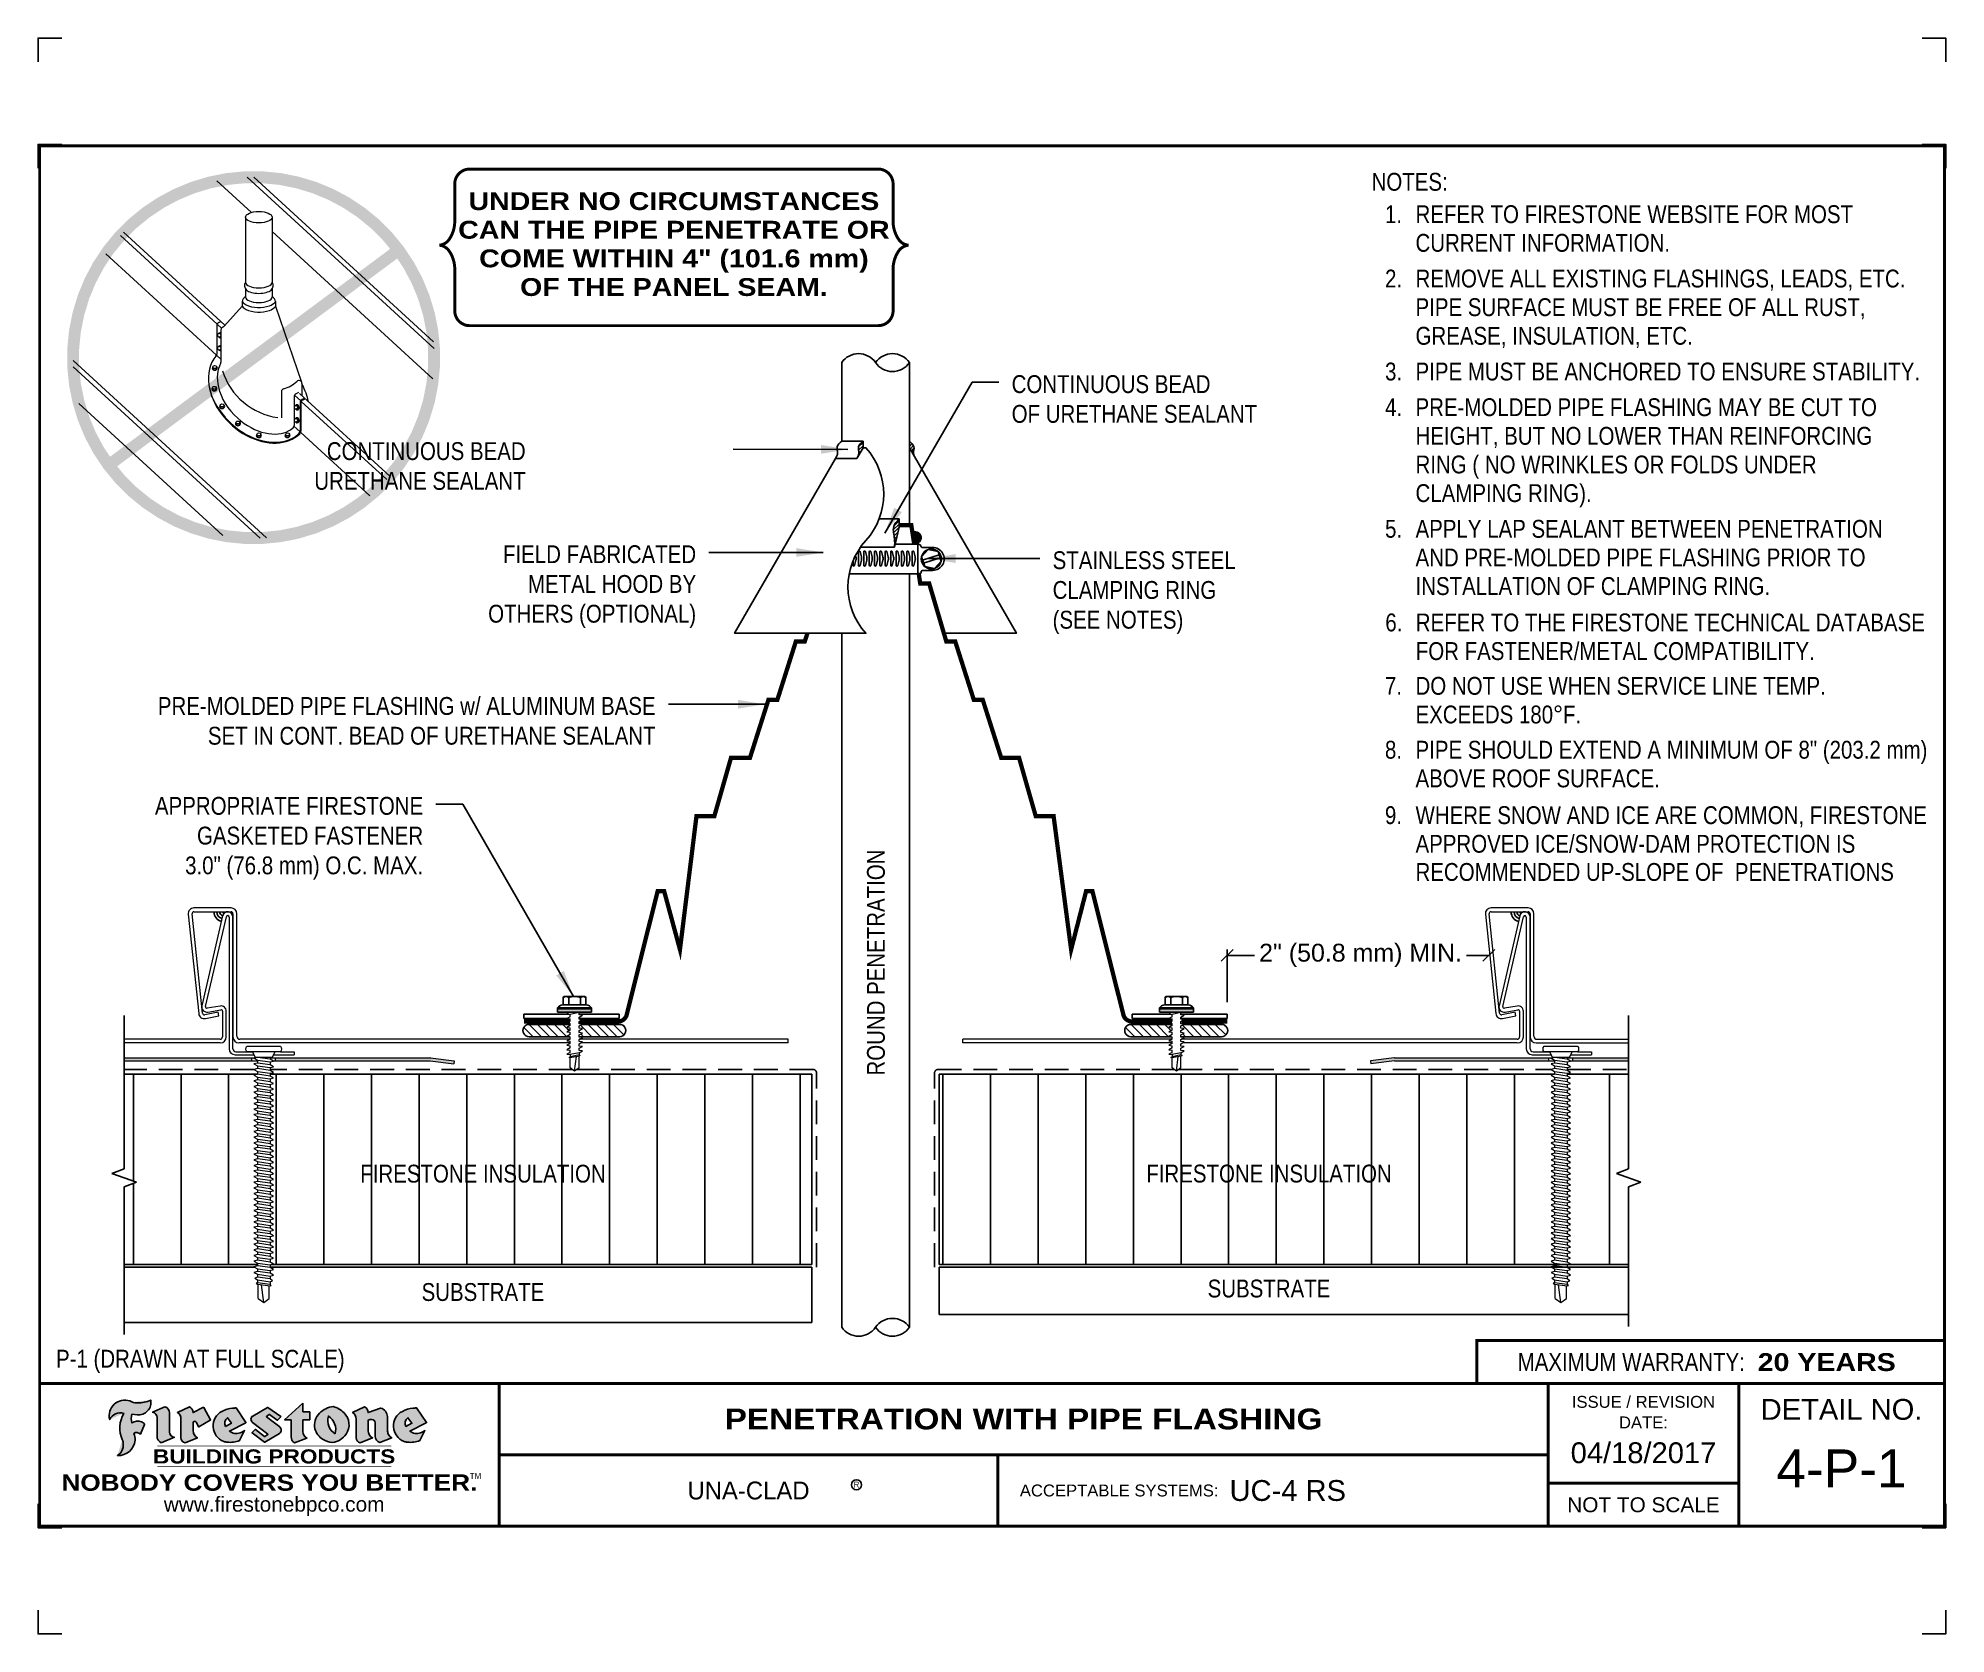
# Model space of a CAD drawing. Header units: inches. Extents: x 0 to 20, y 0 to 190.
# Drawn here: x 0 to 20.03, y 0 to 16.76 of the extents above; entities outside this region: 1.
import ezdxf
from ezdxf.enums import TextEntityAlignment as Align

# ---------------------------------------------------------------- set-up
doc = ezdxf.new("R2010")
doc.units = ezdxf.units.IN
doc.header["$MEASUREMENT"] = 0
doc.linetypes.add('HIDDEN', pattern=[0.375, 0.25, -0.125])
doc.layers.get('0').update_dxf_attribs({"linetype": 'CONTINUOUS'})
doc.layers.get('DEFPOINTS').update_dxf_attribs({"linetype": 'CONTINUOUS'})
doc.layers.add('FSBP-ACCESSORY-FIRESTONE', color=7, linetype='CONTINUOUS', lineweight=9)
for name, color, linetype in [('FSBP-ACCESSORY-OTHER', 7, 'CONTINUOUS'), ('FSBP-ANNO-NOTE', 7, 'CONTINUOUS'), ('FSBP-INSULATION', 7, 'CONTINUOUS'), ('FSBP-MEMBRANE', 7, 'CONTINUOUS'), ('FSBP-OTHER', 7, 'CONTINUOUS'), ('FSBP-SEALANTS', 1, 'CONTINUOUS'), ('FSBP-SUBSTRATE-GENERIC', 9, 'CONTINUOUS'), ('FSBP-TTLB', 7, 'CONTINUOUS'), ('FSBP-TTLB-BORDER', 7, 'CONTINUOUS'), ('FSBP-TTLB-TEXT', 7, 'CONTINUOUS')]:
    doc.layers.add(name, color=color, linetype=linetype)
doc.styles.add('ARCHQUIK', font='archquik.shx')
doc.styles.add('ARIAL', font='arial.ttf')
doc.styles.add('ARIAL_BOLD', font='')
doc.styles.add('ARIAL_NAR', font='ARIALN.TTF')
doc.styles.add('BANKGOTHIC', font='bgothm.ttf')
doc.styles.add('FSBP_ARIAL', font='arial.ttf')
doc.styles.add('FSBP_ARIAL_BOLD', font='')
doc.styles.add('FSBP_ARIAL_NAR', font='ARIALN.TTF')
doc.styles.add('TXT', font='simplex.shx')
doc.styles.get('ARIAL_BOLD').set_extended_font_data('Arial Black')
doc.styles.get('FSBP_ARIAL_BOLD').set_extended_font_data('Arial Black')
doc.dimstyles.new('FS-DIM', dxfattribs={"dimtxt": 0.125, "dimasz": 0.125, "dimexe": 0.0625, "dimexo": 0.125, "dimgap": 0.0625, "dimtad": 0, "dimdec": 4, "dimzin": 1, "dimdsep": 46, "dimlunit": 4, "dimtxsty": 'ARCHQUIK', "dimblk1": 'OBLIQUE', "dimblk2": 'OBLIQUE', "dimsah": 1, "dimcen": 0.09375, "dimclrd": 256, "dimclre": 256, "dimclrt": 256, "dimadec": 0, "dimazin": 0, "dimtfac": 1, "dimtdec": 4, "dimtofl": 0, "dimtmove": 0, "dimatfit": 3, "dimldrblk": 'OBLIQUE', "dimfxl": 1, "dimtolj": 1, "dimtzin": 0, "dimlwd": -1, "dimlwe": -1, "dimarcsym": 0})
doc.dimstyles.new('STANDARD$7', dxfattribs={"dimscale": 1.5, "dimtxt": 0.2, "dimasz": 0.1, "dimexe": 0.1, "dimexo": 0.125, "dimgap": 0.09, "dimtad": 0, "dimdec": 3, "dimzin": 4, "dimdsep": 46, "dimtxsty": 'TXT', "dimcen": 0.09, "dimadec": 0, "dimazin": 0, "dimtfac": 1, "dimtdec": 3, "dimtofl": 0, "dimtmove": 2, "dimatfit": 3, "dimfxl": 1, "dimtolj": 1, "dimtzin": 4, "dimarcsym": 0})
pattern_1 = [(45, (-229.00815, 19.363898), (-0.0176776695, 0.0176776695), [])]
pattern_2 = [(135, (-0.484375, -184.224167), (-0.044194174, -0.044194174), [])]
pattern_3 = [(135, (-6.80471, -184.224167), (-0.044194174, -0.044194174), [])]

msp = doc.modelspace()

# ---------------------------------------------------------------- texts
at = {"layer": 'DEFPOINTS', "style": 'FSBP_ARIAL_NAR'}
msp.add_text('P-1 (DRAWN AT FULL SCALE)', height=0.1875, dxfattribs=at).set_placement((0.18749, 2.89029), align=Align.MIDDLE_LEFT)
at = {"layer": 'FSBP-ANNO-NOTE', "style": 'FSBP_ARIAL_NAR'}
for s, p in [('NOTES:', (14.0012, 15.25277)), ('REFER TO FIRESTONE WEBSITE FOR MOST', (14.46286, 14.9123)), ('CURRENT INFORMATION.', (14.46286, 14.61152)), ('REMOVE ALL EXISTING FLASHINGS, LEADS, ETC.', (14.46286, 14.23652)), ('PIPE SURFACE MUST BE FREE OF ALL RUST,', (14.46286, 13.93574)), ('GREASE, INSULATION, ETC.', (14.46286, 13.63495)), ('PIPE MUST BE ANCHORED TO ENSURE STABILITY.', (14.46286, 13.25995)), ('PRE-MOLDED PIPE FLASHING MAY BE CUT TO', (14.46286, 12.88495)), ('HEIGHT, BUT NO LOWER THAN REINFORCING', (14.46286, 12.58417)), ('RING ( NO WRINKLES OR FOLDS UNDER', (14.46286, 12.28339)), ('CLAMPING RING).', (14.46286, 11.98261)), ('APPLY LAP SEALANT BETWEEN PENETRATION', (14.46286, 11.60761)), ('AND PRE-MOLDED PIPE FLASHING PRIOR TO', (14.46286, 11.30683)), ('INSTALLATION OF CLAMPING RING.', (14.46286, 11.00605)), ('REFER TO THE FIRESTONE TECHNICAL DATABASE', (14.46559, 10.62393)), ('FOR FASTENER/METAL COMPATIBILITY.', (14.46559, 10.32315)), ('DO NOT USE WHEN SERVICE LINE TEMP.', (14.46286, 9.95811)), ('EXCEEDS 180%%DF.', (14.46286, 9.65733)), ('PIPE SHOULD EXTEND A MINIMUM OF 8" (203.2 mm)', (14.46286, 9.28694)), ('ABOVE ROOF SURFACE.', (14.46286, 8.98615)), ('WHERE SNOW AND ICE ARE COMMON, FIRESTONE ', (14.46286, 8.59978)), ('APPROVED ICE/SNOW-DAM PROTECTION IS', (14.46286, 8.299)), ('RECOMMENDED UP-SLOPE OF  PENETRATIONS', (14.46286, 8.00312))]:
    msp.add_text(s, height=0.1875, dxfattribs=at).set_placement(p, align=Align.MIDDLE_LEFT)
at = {"layer": 'FSBP-ANNO-NOTE'}
for s, style, p in [('UNDER NO CIRCUMSTANCES', 'FSBP_ARIAL_BOLD', (6.67574, 15.04969)), ('CAN THE PIPE PENETRATE OR', 'FSBP_ARIAL_BOLD', (6.67574, 14.74891)), ('1.', 'FSBP_ARIAL_NAR', (14.2313, 14.9123)), ('COME WITHIN 4" (101.6 mm)', 'FSBP_ARIAL_BOLD', (6.67574, 14.44813)), ('OF THE PANEL SEAM.', 'FSBP_ARIAL_BOLD', (6.67574, 14.14735)), ('2.', 'FSBP_ARIAL_NAR', (14.23239, 14.23652)), ('3.', 'FSBP_ARIAL_NAR', (14.23239, 13.25995)), ('4.', 'FSBP_ARIAL_NAR', (14.23239, 12.88495)), ('5.', 'FSBP_ARIAL_NAR', (14.23239, 11.60761)), ('6.', 'FSBP_ARIAL_NAR', (14.23512, 10.62393)), ('7.', 'FSBP_ARIAL_NAR', (14.2313, 9.95811)), ('8.', 'FSBP_ARIAL_NAR', (14.2313, 9.28694)), ('9.', 'FSBP_ARIAL_NAR', (14.2313, 8.59978)), ('FIRESTONE INSULATION', 'FSBP_ARIAL_NAR', (4.67045, 4.83412)), ('FIRESTONE INSULATION', 'FSBP_ARIAL_NAR', (12.92427, 4.83504)), ('SUBSTRATE', 'FSBP_ARIAL_NAR', (4.67045, 3.59076)), ('SUBSTRATE', 'FSBP_ARIAL_NAR', (12.92427, 3.62747))]:
    msp.add_text(s, height=0.1875, dxfattribs=dict(at, style=style)).set_placement(p, align=Align.MIDDLE_CENTER)
at = {"layer": 'FSBP-ANNO-NOTE', "style": 'FSBP_ARIAL_NAR'}
msp.add_text('ROUND PENETRATION', height=0.1875, rotation=90, dxfattribs=at).set_placement((8.79651, 7.05199), align=Align.MIDDLE)
at = {"layer": 'FSBP-ANNO-NOTE', "char_height": 0.1875, "style": 'FSBP_ARIAL_NAR'}
for s, insert, attachment_point in [('CONTINUOUS BEAD\\POF URETHANE SEALANT', (10.22196, 13.22126), 1), ('CONTINUOUS BEAD\\PURETHANE SEALANT', (5.11879, 12.51758), 3), ('FIELD FABRICATED\\PMETAL HOOD BY\\POTHERS (OPTIONAL)', (6.90887, 11.43472), 3), ('STAINLESS STEEL\\PCLAMPING RING\\P(SEE NOTES)', (10.65242, 11.37154), 1), ('PRE-MOLDED PIPE FLASHING w/ ALUMINUM BASE \\PSET IN CONT. BEAD OF URETHANE SEALANT', (6.48332, 9.84045), 3), ('APPROPRIATE FIRESTONE\\PGASKETED FASTENER\\P3.0" (76.8 mm) O.C. MAX.', (4.04241, 8.79136), 3)]:
    msp.add_mtext(s, dxfattribs=dict(at, insert=insert, attachment_point=attachment_point))

# ---------------------------------------------------------------- blocks, each defined once
blk = doc.blocks.new('_OBLIQUE')
at = {"color": 0, "linetype": 'ByBlock'}
blk.add_line((-0.5, -0.5), (0.5, 0.5), dxfattribs=at)
blk = doc.blocks.new('*D1')
at = {"layer": 'DEFPOINTS', "color": 0, "transparency": 16777216}
for p in [(15.233, 7.127), (12.486, 6.51), (15.233, 6.51)]:
    blk.add_point(p, dxfattribs=at)
at = {"layer": 'FSBP-ANNO-NOTE', "transparency": 16777216}
for p, q in [((12.486, 6.635), (12.486, 7.19)), ((12.486, 7.127), (12.773, 7.127)), ((15.233, 7.127), (14.998, 7.127))]:
    blk.add_line(p, q, dxfattribs=at)
at = {"layer": 'FSBP-ANNO-NOTE', "transparency": 16777216, "xscale": 0.125, "yscale": 0.125, "zscale": 0.125, "rotation": 180}
blk.add_blockref('_OBLIQUE', (12.486, 7.127), dxfattribs=at)
at = {"layer": 'FSBP-ANNO-NOTE', "transparency": 16777216, "xscale": 0.125, "yscale": 0.125, "zscale": 0.125}
blk.add_blockref('_OBLIQUE', (15.233, 7.127), dxfattribs=at)
at = {"layer": 'FSBP-ANNO-NOTE', "transparency": 16777216, "insert": (13.886, 7.127), "char_height": 0.1875, "attachment_point": 5, "style": 'FSBP_ARIAL'}
blk.add_mtext('\\A1;2" (50.8 mm) MIN.', dxfattribs=at)
blk = doc.blocks.new('A$C486F1324')
at = {"layer": 'FSBP-TTLB-TEXT'}
h = blk.add_hatch(color=1, dxfattribs=at)
edge = h.paths.add_edge_path()
edge.add_arc((1.053, 2.433), 0.132, 264.041, 370.3106)
edge.add_arc((1.043, 2.752), 0.327, 270.0506, 295.2346, ccw=False)
edge.add_arc((1.038, 2.564), 0.139, 249.3281, 272.0749, ccw=False)
edge.add_line((0.989, 2.434), (0.963, 2.446))
edge.add_arc((0.91, 2.291), 0.163, 70.8459, 194.3325)
edge.add_arc((0.86, 2.205), 0.118, 70.9695, 156.9641, ccw=False)
edge.add_arc((1.169, 2.162), 0.311, 150.3231, 203.2084)
edge.add_arc((0.772, 1.99), 0.122, 0.8849, 24.3467, ccw=False)
edge.add_arc((0.765, 1.983), 0.129, -58.3666, 3.6217, ccw=False)
edge.add_arc((0.841, 2.052), 0.178, 267.2205, 354.1382)
edge.add_arc((0.806, 2.03), 0.213, 0.9996, 21.005)
edge.add_arc((1.034, 2.064), 0.0514, 40.8212, 125.5273, ccw=False)
edge.add_line((1.073, 2.098), (1.118, 2.2))
edge.add_arc((1.056, 2.161), 0.0733, 32.3168, 66.3148)
edge.add_arc((1.048, 2.125), 0.11, 69.8179, 125.2547)
edge.add_arc((1.143, 2.262), 0.166, 164.157, 196.5811, ccw=False)
edge.add_line((0.984, 2.307), (1.039, 2.301))
h = blk.add_hatch(color=1, dxfattribs=at)
edge = h.paths.add_edge_path()
edge.add_line((2.779, 2.424), (2.779, 2.334))
edge.add_arc((2.781, 2.334), 0.00231, 180, 270)
edge.add_line((2.781, 2.332), (2.851, 2.332))
edge.add_arc((2.851, 2.329), 0.00231, 0, 90, ccw=False)
edge.add_line((2.853, 2.329), (2.853, 2.252))
edge.add_arc((2.851, 2.252), 0.00231, 270, 360, ccw=False)
edge.add_line((2.851, 2.249), (2.781, 2.249))
edge.add_arc((2.781, 2.247), 0.00231, 90, 180)
edge.add_line((2.779, 2.247), (2.779, 2.127))
edge.add_arc((2.852, 2.124), 0.0734, 177.0803, 245.325)
edge.add_line((2.822, 2.057), (2.69, 2.008))
edge.add_arc((2.724, 2.067), 0.0675, 177.0345, 239.6926, ccw=False)
edge.add_line((2.657, 2.07), (2.657, 2.247))
edge.add_arc((2.654, 2.247), 0.00231, 360, 450)
edge.add_line((2.654, 2.249), (2.588, 2.249))
edge.add_line((2.588, 2.249), (2.779, 2.424))
h = blk.add_hatch(color=1, dxfattribs=at)
edge = h.paths.add_edge_path()
edge.add_line((1.291, 2.008), (1.431, 2.065))
edge.add_arc((1.437, 2.122), 0.0573, 181.9718, 264.3185, ccw=False)
edge.add_line((1.379, 2.12), (1.379, 2.321))
edge.add_arc((1.31, 2.32), 0.0691, 0.0934, 72.4283)
edge.add_line((1.331, 2.386), (1.202, 2.328))
edge.add_arc((1.191, 2.272), 0.0573, -0.0174, 78.3221, ccw=False)
edge.add_line((1.248, 2.272), (1.248, 2.076))
edge.add_arc((1.321, 2.075), 0.0731, 179.4272, 245.3846)
h = blk.add_hatch(color=1, dxfattribs=at)
edge = h.paths.add_edge_path()
edge.add_line((1.808, 2.247), (1.738, 2.379))
edge.add_arc((1.736, 2.378), 0.00231, 27.872, 117.3767)
edge.add_line((1.735, 2.38), (1.626, 2.324))
edge.add_arc((1.563, 2.325), 0.0636, 359.1658, 425.8794)
edge.add_line((1.589, 2.383), (1.463, 2.326))
edge.add_arc((1.423, 2.26), 0.076, -3.4414, 59.0799, ccw=False)
edge.add_line((1.499, 2.256), (1.499, 2.058))
edge.add_arc((1.556, 2.063), 0.057, 184.1557, 255.3066)
edge.add_line((1.542, 2.007), (1.673, 2.06))
edge.add_arc((1.704, 2.129), 0.0752, 207.5161, 245.6492, ccw=False)
edge.add_arc((1.737, 2.139), 0.109, 179.4823, 204.5538, ccw=False)
edge.add_line((1.627, 2.14), (1.627, 2.218))
edge.add_arc((1.644, 2.217), 0.0169, 28.3562, 174.855, ccw=False)
edge.add_arc((1.643, 2.211), 0.0211, 22.2169, 40.1021, ccw=False)
edge.add_line((1.663, 2.219), (1.682, 2.176))
edge.add_arc((1.684, 2.177), 0.00231, 204.5451, 299.6324)
edge.add_line((1.686, 2.175), (1.807, 2.244))
edge.add_line((1.807, 2.244), (1.808, 2.247))
h = blk.add_hatch(color=1, dxfattribs=at)
h.paths.add_polyline_path([(2.079, 2.373, 0.025243), (2.041, 2.37, 0.121361), (1.917, 2.33, 0.615167), (1.948, 2.021, 0.053068), (1.984, 2.013, 0.115093), (2.115, 2.031), (2.167, 2.136, -0.087554), (2.12, 2.112, -0.265592), (2.008, 2.13), (2.181, 2.217, 0.451895), (2.182, 2.22)])
h.paths.add_polyline_path([(2.03, 2.212), (1.967, 2.179, -0.372053), (1.989, 2.27)], flags=16)
h = blk.add_hatch(color=1, dxfattribs=at)
edge = h.paths.add_edge_path()
edge.add_arc((2.276, 2.253), 0.0415, 123.2081, 232.2027, ccw=False)
edge.add_line((2.253, 2.288), (2.409, 2.377))
edge.add_arc((2.41, 2.375), 0.00231, 55.6464, 119.6543, ccw=False)
edge.add_line((2.412, 2.377), (2.547, 2.284))
edge.add_arc((2.546, 2.282), 0.00231, -42.7311, 54.4661, ccw=False)
edge.add_line((2.548, 2.28), (2.514, 2.244))
edge.add_arc((2.512, 2.245), 0.00231, 233.7527, 317.2689, ccw=False)
edge.add_line((2.511, 2.244), (2.429, 2.303))
edge.add_arc((2.428, 2.301), 0.00231, 53.7527, 124.4136)
edge.add_line((2.427, 2.303), (2.399, 2.284))
edge.add_arc((2.4, 2.282), 0.00231, 124.4136, 231.8459)
edge.add_line((2.398, 2.28), (2.536, 2.173))
edge.add_arc((2.51, 2.14), 0.0415, -55.2123, 51.8459, ccw=False)
edge.add_line((2.534, 2.106), (2.38, 2.013))
edge.add_arc((2.379, 2.015), 0.00231, 233.2956, 301.2087, ccw=False)
edge.add_line((2.377, 2.013), (2.247, 2.11))
edge.add_arc((2.248, 2.112), 0.00231, 135.5134, 233.218, ccw=False)
edge.add_line((2.247, 2.114), (2.278, 2.146))
edge.add_arc((2.28, 2.145), 0.00231, 53.0353, 135.5134, ccw=False)
edge.add_line((2.281, 2.146), (2.377, 2.074))
edge.add_arc((2.379, 2.076), 0.00231, 233.0353, 302.2363)
edge.add_line((2.38, 2.074), (2.41, 2.093))
edge.add_arc((2.409, 2.095), 0.00231, 302.2363, 412.2027)
edge.add_line((2.41, 2.097), (2.251, 2.22))
h = blk.add_hatch(color=1, dxfattribs=at)
edge = h.paths.add_edge_path(flags=16)
edge.add_arc((2.956, 2.146), 0.168, 344.5559, 417.014)
edge.add_arc((3.21, 2.242), 0.168, 164.5559, 237.014)
edge = h.paths.add_edge_path()
edge.add_arc((3.085, 2.191), 0.183, 136.0915, 191.2134)
edge.add_arc((3.081, 2.199), 0.18, 194.0167, 240.6664)
edge.add_arc((3.114, 2.246), 0.238, 239.2975, 264.289)
edge.add_arc((3.064, 2.212), 0.204, 277.1987, 326.5036)
edge.add_arc((3.093, 2.197), 0.171, 325.3769, 406.3828)
edge.add_arc((3.027, 2.141), 0.257, 44.2846, 73.829)
edge.add_arc((3.133, 2.132), 0.258, 97.5029, 134.1039)
h = blk.add_hatch(color=1, dxfattribs=at)
edge = h.paths.add_edge_path()
edge.add_line((3.338, 2.059), (3.338, 2.256))
edge.add_arc((3.262, 2.26), 0.076, 356.5586, 419.0799)
edge.add_line((3.301, 2.326), (3.428, 2.383))
edge.add_arc((3.402, 2.325), 0.0636, 0.3963, 65.8794, ccw=False)
edge.add_line((3.465, 2.325), (3.596, 2.371))
edge.add_arc((3.571, 2.278), 0.0969, 2.367, 75.1862, ccw=False)
edge.add_line((3.668, 2.282), (3.668, 2.142))
edge.add_arc((3.778, 2.139), 0.109, 178.3666, 204.5538)
edge.add_arc((3.745, 2.129), 0.0752, 207.5161, 245.2241)
edge.add_line((3.713, 2.06), (3.588, 2.01))
edge.add_arc((3.611, 2.078), 0.0718, 180.3329, 251.5102, ccw=False)
edge.add_line((3.539, 2.078), (3.539, 2.216))
edge.add_arc((3.502, 2.216), 0.0373, 359.3451, 449.05)
edge.add_arc((3.498, 2.189), 0.0645, 86.294, 119.8211)
edge.add_line((3.466, 2.245), (3.466, 2.14))
edge.add_arc((3.576, 2.139), 0.109, 179.4823, 204.5538)
edge.add_arc((3.543, 2.129), 0.0752, 207.5161, 245.6492)
edge.add_line((3.512, 2.06), (3.381, 2.007))
edge.add_arc((3.395, 2.063), 0.0569, 183.9299, 255.3185, ccw=False)
h = blk.add_hatch(color=1, dxfattribs=at)
h.paths.add_polyline_path([(3.973, 2.373, 0.025243), (3.935, 2.37, 0.108564), (3.824, 2.337, 0.64259), (3.843, 2.021, 0.053068), (3.878, 2.013, 0.115093), (4.009, 2.031), (4.061, 2.136, -0.087554), (4.014, 2.112, -0.265592), (3.903, 2.13), (4.075, 2.217, 0.451895), (4.076, 2.22)])
h.paths.add_polyline_path([(3.924, 2.212), (3.861, 2.179, -0.372053), (3.883, 2.27)], flags=16)
blk.add_circle((8.593, 1.566), 0.0527)
at = {"layer": 'DEFPOINTS', "linetype": 'Continuous', "ltscale": 1.75}
for points in [[(0, 16.512), (0, 16.762), (0.25, 16.762)], [(20.031, 16.512), (20.031, 16.762), (19.781, 16.762)], [(0, 0.25), (0, 0), (0.25, 0)], [(20.031, 0.25), (20.031, 0), (19.781, 0)]]:
    blk.add_lwpolyline(points, dxfattribs=at)
at = {"layer": 'DEFPOINTS', "color": 1}
for points in [[(0.25, 15.646), (0, 15.646), (0, 15.396)], [(20.031, 15.396), (20.031, 15.646), (19.781, 15.646)], [(0.25, 1.115), (0, 1.115), (0, 1.365)], [(20.031, 1.365), (20.031, 1.115), (19.781, 1.115)]]:
    blk.add_lwpolyline(points, dxfattribs=at)
at = {"layer": 'FSBP-TTLB', "const_width": 0.0312}
blk.add_lwpolyline([(15.106, 2.631), (20.016, 2.631), (20.016, 3.082), (15.106, 3.082)], close=True, dxfattribs=at)
for points in [[(0.016, 2.631), (0.016, 1.131), (20.016, 1.131), (20.016, 2.631), (0.016, 2.631)], [(4.841, 2.631), (4.841, 1.881)], [(15.856, 2.631), (15.856, 1.131)], [(17.857, 2.631), (17.857, 1.131)], [(20.016, 2.631), (20.016, 1.131)], [(4.841, 1.881), (15.856, 1.881)], [(4.841, 1.881), (4.841, 1.131)], [(15.856, 1.582), (17.857, 1.582)]]:
    blk.add_lwpolyline(points, dxfattribs=at)
at = {"layer": 'FSBP-TTLB-BORDER', "const_width": 0.0312}
blk.add_lwpolyline([(20.016, 2.631), (20.016, 15.631), (0.016, 15.631), (0.016, 2.631)], dxfattribs=at)
at = {"layer": 'FSBP-TTLB-TEXT', "color": 1}
blk.add_line((0.751, 2.251), (0.751, 2.251), dxfattribs=at)
for points in [[(1.039, 2.301, 0.500051), (1.183, 2.456, -0.11033), (1.043, 2.425, -0.099579), (0.989, 2.434), (0.963, 2.446, 0.597816), (0.751, 2.251, -0.393883), (0.899, 2.316, 0.234941), (0.883, 2.04, -0.10273), (0.894, 1.991, -0.277269), (0.833, 1.873, 0.398543), (1.019, 2.033, 0.087512), (1.005, 2.106, -0.387403), (1.073, 2.098), (1.118, 2.2, 0.149442), (1.086, 2.228, 0.24672), (0.984, 2.215, -0.142429), (0.984, 2.307), (1.039, 2.301)], [(2.779, 2.424), (2.779, 2.334, 0.414214), (2.781, 2.332), (2.851, 2.332, -0.414214), (2.853, 2.329), (2.853, 2.252, -0.414214), (2.851, 2.249), (2.781, 2.249, 0.414214), (2.779, 2.247), (2.779, 2.127, 0.306899), (2.822, 2.057), (2.69, 2.008, -0.280419), (2.657, 2.07), (2.657, 2.247, 0.414214), (2.654, 2.249), (2.588, 2.249), (2.779, 2.424)], [(2.182, 2.22), (2.079, 2.373, 0.025243), (2.041, 2.37, 0.108564), (1.929, 2.337, 0.64259), (1.948, 2.021, 0.053068), (1.984, 2.013, 0.115093), (2.115, 2.031), (2.167, 2.136, -0.087554), (2.12, 2.112, -0.265592), (2.008, 2.13), (2.181, 2.217)], [(4.076, 2.22), (3.973, 2.373, 0.025243), (3.935, 2.37, 0.108564), (3.824, 2.337, 0.64259), (3.843, 2.021, 0.053068), (3.878, 2.013, 0.115093), (4.009, 2.031), (4.061, 2.136, -0.087554), (4.014, 2.112, -0.265592), (3.903, 2.13), (4.075, 2.217)], [(4.075, 2.217, 0.451895), (4.076, 2.22, 0.451895)]]:
    blk.add_lwpolyline(points, format="xyb", dxfattribs=at)
for points in [[(1.291, 2.008), (1.431, 2.065, -0.37561), (1.379, 2.12), (1.379, 2.321, 0.326536), (1.331, 2.386), (1.202, 2.328, -0.355786), (1.248, 2.272), (1.248, 2.076, 0.296011)], [(1.808, 2.247), (1.738, 2.379, 0.411684), (1.735, 2.38), (1.626, 2.324, 0.299603), (1.589, 2.383), (1.463, 2.326, -0.279776), (1.499, 2.256), (1.499, 2.058, 0.320829), (1.542, 2.007), (1.673, 2.06, -0.16794), (1.637, 2.094, -0.109833), (1.627, 2.14), (1.627, 2.218, -0.743335), (1.659, 2.225, -0.078198), (1.663, 2.219), (1.682, 2.176, 0.440465), (1.686, 2.175), (1.807, 2.244)], [(1.967, 2.179), (2.03, 2.212), (1.989, 2.27, 0.372053)], [(2.251, 2.22, -0.515004), (2.253, 2.288), (2.409, 2.377, -0.286782), (2.412, 2.377), (2.547, 2.284, -0.451503), (2.548, 2.28), (2.514, 2.244, -0.381444), (2.511, 2.244), (2.429, 2.303, 0.318472), (2.427, 2.303), (2.399, 2.284, 0.506409), (2.398, 2.28), (2.536, 2.173, -0.50436), (2.534, 2.106), (2.38, 2.013, -0.305316), (2.377, 2.013), (2.247, 2.11, -0.45417), (2.247, 2.114), (2.278, 2.146, -0.376264), (2.281, 2.146), (2.377, 2.074, 0.31147), (2.38, 2.074), (2.41, 2.093, 0.520381), (2.41, 2.097)], [(2.953, 2.318, 0.245263), (2.906, 2.155, 0.206406), (2.992, 2.042, 0.10948), (3.09, 2.01, 0.218515), (3.234, 2.099, 0.368949), (3.212, 2.321, 0.129631), (3.099, 2.388, 0.161074)], [(3.118, 2.101, 0.327131), (3.048, 2.287, 0.327131)], [(3.338, 2.059), (3.338, 2.256, 0.279776), (3.301, 2.326), (3.428, 2.383, -0.293762), (3.465, 2.325), (3.596, 2.371, -0.328876), (3.668, 2.282), (3.668, 2.142, 0.114763), (3.678, 2.094, 0.166033), (3.713, 2.06), (3.588, 2.01, -0.320956), (3.539, 2.078), (3.539, 2.216, 0.412706), (3.503, 2.253, 0.147342), (3.466, 2.245), (3.466, 2.14, 0.109833), (3.476, 2.094, 0.16794), (3.512, 2.06), (3.381, 2.007, -0.321973), (3.338, 2.059, 29.147628)], [(3.861, 2.179), (3.924, 2.212), (3.883, 2.27, 0.372053)]]:
    blk.add_lwpolyline(points, format="xyb", close=True, dxfattribs=at)
at = {"layer": 'FSBP-TTLB-TEXT'}
for points, const_width in [([(1.25, 1.972), (3.707, 1.972)], 0.00781), ([(10.077, 1.881), (10.077, 1.131)], 0.0312), ([(1.25, 1.755), (3.707, 1.755)], 0.00781)]:
    blk.add_lwpolyline(points, dxfattribs=dict(at, const_width=const_width))
at = {"layer": 'FSBP-TTLB-TEXT', "color": 1}
for centre, start, end in [((1.806, 2.246), 299.6324, 27.872), ((2.18, 2.219), 296.7305, 34.0023)]:
    blk.add_arc(centre, 0.00231, start, end, dxfattribs=at)
at = {"layer": 'FSBP-TTLB-TEXT', "style": 'ARIAL_NAR'}
blk.add_text('MAXIMUM WARRANTY:', height=0.1875, dxfattribs=at).set_placement((17.921, 2.856), align=Align.MIDDLE_RIGHT)
at = {"layer": 'FSBP-TTLB-TEXT'}
for s, height, style, p in [('ISSUE / REVISION', 0.125, 'ARIAL', (16.856, 2.437)), ('DETAIL NO.', 0.2188, 'ARIAL', (18.936, 2.358)), ('DATE:', 0.125, 'ARIAL', (16.856, 2.221)), ('www.firestonebpco.com', 0.15625, 'ARIAL', (2.478, 1.362)), ('UNA-CLAD', 0.1875, 'BANKGOTHIC', (7.459, 1.506)), ('R', 0.0625, 'BANKGOTHIC', (8.592, 1.568)), ('NOT TO SCALE', 0.15625, 'ARIAL', (16.856, 1.356))]:
    blk.add_text(s, height=height, dxfattribs=dict(at, style=style)).set_placement(p, align=Align.MIDDLE_CENTER)
at = {"layer": 'FSBP-TTLB-TEXT', "lineweight": 18, "style": 'ARIAL_BOLD'}
blk.add_text('BUILDING PRODUCTS', height=0.14844, dxfattribs=at).set_placement((2.478, 1.864), align=Align.MIDDLE_CENTER)
at = {"layer": 'FSBP-TTLB-TEXT', "color": 1}
for s, height, style, p in [('NOBODY COVERS YOU BETTER.', 0.17188, 'ARIAL_BOLD', (2.428, 1.589)), ('TM', 0.0625, 'BANKGOTHIC', (4.592, 1.658))]:
    blk.add_text(s, height=height, dxfattribs=dict(at, style=style)).set_placement(p, align=Align.MIDDLE_CENTER)
at = {"layer": 'FSBP-TTLB-TEXT', "style": 'ARIAL'}
blk.add_text('ACCEPTABLE SYSTEMS:', height=0.125, dxfattribs=at).set_placement((10.308, 1.506), align=Align.MIDDLE_LEFT)
at = {"layer": 'FSBP-TTLB-TEXT'}
for tag, height, style, p in [('MAXIMUM_WARRANTY', 0.188, 'ARIAL_BOLD', (18.055, 2.855)), ('ACCPT_SYSTEMS', 0.219, 'ARIAL', (12.51, 1.506))]:
    blk.add_attdef(tag, text='', height=height, dxfattribs=dict(at, style=style)).set_placement(p, align=Align.MIDDLE_LEFT)
for tag, height, style, p in [('DETAIL_DESCP_LINE_1', 0.219, 'ARIAL_BOLD', (10.347, 2.257)), ('ISSUE_REV_DATE', 0.219, 'ARIAL', (16.856, 1.903)), ('DETAIL_NUMBER', 0.438, 'ARIAL', (18.935, 1.738))]:
    blk.add_attdef(tag, text='', height=height, dxfattribs=dict(at, style=style)).set_placement(p, align=Align.MIDDLE_CENTER)

# ---------------------------------------------------------------- dimensions: what is measured, and where the dimension line sits
at = {"layer": 'FSBP-ANNO-NOTE'}
dim = msp.add_linear_dim(base=(15.23313, 7.12717), p1=(12.4857, 6.5096), p2=(15.23313, 6.5096), angle=0, text='2" (50.8 mm) MIN.', dimstyle='FS-DIM', override={"dimtxt": 0.1875, "dimtxsty": 'FSBP_ARIAL', "dimse1": 0, "dimse2": 1}, dxfattribs=at)
dim.commit()
dim.dimension.update_dxf_attribs({"geometry": '*D1', "text_midpoint": (13.88593, 7.12717), "dimtype": 161})

# ---------------------------------------------------------------- hatches: boundary and pattern name
for points in [[(5.45365, 6.52917), (5.81165, 6.52917), (5.81165, 6.56444), (5.45365, 6.56444)], [(11.77399, 6.52917), (12.13198, 6.52917), (12.13198, 6.56444), (11.77399, 6.56444)]]:
    msp.add_hatch(color=256).paths.add_polyline_path(points)
at = {"layer": 'FSBP-ACCESSORY-FIRESTONE'}
h = msp.add_hatch(color=256, dxfattribs=at)
h.paths.add_polyline_path([(2.24361, 6.05156), (0.90305, 6.05156), (0.90305, 6.02031), (2.24361, 6.02031)])
h.paths.add_polyline_path([(4.12054, 6.05132, 0.03109877), (4.11667, 6.05156), (2.49361, 6.05156), (2.49361, 6.02031), (4.11667, 6.02031), (4.36474, 5.9893), (4.36861, 6.02031)])
h = msp.add_hatch(color=256, dxfattribs=at)
h.paths.add_polyline_path([(16.70074, 6.05156), (16.11368, 6.05156), (16.11368, 6.02031), (16.70074, 6.02031)])
h.paths.add_polyline_path([(15.86368, 6.05156), (14.24063, 6.05156, 0.03109877), (14.23675, 6.05132), (13.98868, 6.02031), (13.99256, 5.9893), (14.24063, 6.02031), (15.86368, 6.02031)])
at = {"layer": 'FSBP-INSULATION'}
h = msp.add_hatch(dxfattribs=at)
h.set_pattern_fill('LINE', color=256, scale=3, angle=90, style=0)
h.set_pattern_definition([(90, (-228.52377, 203.58806), (-0.375, 2e-17), [])])
h.paths.add_polyline_path([(12.0713, 189.58371), (14.74599, 189.58371), (14.74599, 189.87475), (12.0713, 189.87475)], flags=24)
h = msp.add_hatch(dxfattribs=at)
h.set_pattern_fill('ANSI31', color=256, scale=4, angle=45, style=0)
h.paths.add_polyline_path([(9.46029, 5.8803), (9.46029, 3.8803), (15.92277, 3.8803), (15.92277, 3.89508), (15.88615, 3.91511), (15.92277, 3.92468), (15.92277, 3.95427), (15.88615, 3.9743), (15.92277, 3.98386), (15.92277, 4.01346), (15.88615, 4.03349), (15.92277, 4.04305), (15.92277, 4.07265), (15.88615, 4.09268), (15.92277, 4.10224), (15.92277, 4.13184), (15.88615, 4.15186), (15.92277, 4.16143), (15.92277, 4.19102), (15.88615, 4.21105), (15.92277, 4.22062), (15.92277, 4.25021), (15.88615, 4.27024), (15.92277, 4.27981), (15.92277, 4.3094), (15.88615, 4.32943), (15.92277, 4.339), (15.92277, 4.36859), (15.88615, 4.38862), (15.92277, 4.39819), (15.92277, 4.42778), (15.88615, 4.44781), (15.92277, 4.45737), (15.92277, 4.48697), (15.88615, 4.507), (15.92277, 4.51656), (15.92277, 4.54616), (15.88615, 4.56619), (15.92277, 4.57575), (15.92277, 4.60535), (15.88615, 4.62537), (15.92277, 4.63494), (15.92277, 4.66453), (15.88615, 4.68456), (15.92277, 4.69413), (15.92277, 4.72372), (15.88615, 4.74375), (15.92277, 4.75332), (15.92277, 4.78291), (15.88615, 4.80294), (15.92277, 4.81251), (15.92277, 4.8421), (15.88615, 4.86213), (15.92277, 4.87169), (15.92277, 4.90129), (15.88615, 4.92132), (15.92277, 4.93088), (15.92277, 4.96048), (15.88615, 4.98051), (15.92277, 4.99007), (15.92277, 5.01967), (15.88615, 5.03969), (15.92277, 5.04926), (15.92277, 5.07885), (15.88615, 5.09888), (15.92277, 5.10845), (15.92277, 5.13804), (15.88615, 5.15807), (15.92277, 5.16764), (15.92277, 5.19723), (15.88615, 5.21726), (15.92277, 5.22683), (15.92277, 5.25642), (15.88615, 5.27645), (15.92277, 5.28601), (15.92277, 5.31561), (15.88615, 5.33564), (15.92277, 5.3452), (15.92277, 5.3748), (15.88615, 5.39483), (15.92277, 5.40439), (15.92277, 5.43399), (15.88615, 5.45401), (15.92277, 5.46358), (15.92277, 5.49317), (15.88615, 5.5132), (15.92277, 5.52277), (15.92277, 5.55236), (15.88615, 5.57239), (15.92277, 5.58196), (15.92277, 5.61155), (15.88615, 5.63158), (15.92277, 5.64115), (15.92277, 5.67074), (15.88615, 5.69077), (15.92277, 5.70033), (15.92277, 5.72993), (15.88615, 5.74996), (15.92277, 5.75952), (15.92277, 5.78912), (15.88615, 5.80915), (15.92277, 5.81871), (15.92277, 5.84831), (15.88615, 5.86834), (15.92277, 5.8779), (15.92277, 5.8803), (11.99986, 5.8803), (11.99986, 5.80595), (11.95299, 5.77079), (11.90611, 5.80595), (11.90611, 5.8803)])
h.paths.add_polyline_path([(16.57196, 4.83729), (16.70074, 4.88416), (16.70074, 5.8803), (16.0546, 5.8803), (16.0546, 5.85907), (16.09122, 5.83904), (16.0546, 5.82947), (16.0546, 5.79988), (16.09122, 5.77985), (16.0546, 5.77028), (16.0546, 5.74069), (16.09122, 5.72066), (16.0546, 5.7111), (16.0546, 5.6815), (16.09122, 5.66147), (16.0546, 5.65191), (16.0546, 5.62231), (16.09122, 5.60228), (16.0546, 5.59272), (16.0546, 5.56312), (16.09122, 5.5431), (16.0546, 5.53353), (16.0546, 5.50394), (16.09122, 5.48391), (16.0546, 5.47434), (16.0546, 5.44475), (16.09122, 5.42472), (16.0546, 5.41515), (16.0546, 5.38556), (16.09122, 5.36553), (16.0546, 5.35596), (16.0546, 5.32637), (16.09122, 5.30634), (16.0546, 5.29678), (16.0546, 5.26718), (16.09122, 5.24715), (16.0546, 5.23759), (16.0546, 5.20799), (16.09122, 5.18796), (16.0546, 5.1784), (16.0546, 5.1488), (16.09122, 5.12877), (16.0546, 5.11921), (16.0546, 5.08961), (16.09122, 5.06959), (16.0546, 5.06002), (16.0546, 5.03043), (16.09122, 5.0104), (16.0546, 5.00083), (16.0546, 4.97124), (16.09122, 4.95121), (16.0546, 4.94164), (16.0546, 4.91205), (16.09122, 4.89202), (16.0546, 4.88245), (16.0546, 4.85286), (16.09122, 4.83283), (16.0546, 4.82327), (16.0546, 4.79367), (16.09122, 4.77364), (16.0546, 4.76408), (16.0546, 4.73448), (16.09122, 4.71445), (16.0546, 4.70489), (16.0546, 4.67529), (16.09122, 4.65527), (16.0546, 4.6457), (16.0546, 4.61611), (16.09122, 4.59608), (16.0546, 4.58651), (16.0546, 4.55692), (16.09122, 4.53689), (16.0546, 4.52732), (16.0546, 4.49773), (16.09122, 4.4777), (16.0546, 4.46813), (16.0546, 4.43854), (16.09122, 4.41851), (16.0546, 4.40895), (16.0546, 4.37935), (16.09122, 4.35932), (16.0546, 4.34976), (16.0546, 4.32016), (16.09122, 4.30013), (16.0546, 4.29057), (16.0546, 4.26097), (16.09122, 4.24095), (16.0546, 4.23138), (16.0546, 4.20179), (16.09122, 4.18176), (16.0546, 4.17219), (16.0546, 4.1426), (16.09122, 4.12257), (16.0546, 4.113), (16.0546, 4.08341), (16.09122, 4.06338), (16.0546, 4.05381), (16.0546, 4.02422), (16.09122, 4.00419), (16.0546, 3.99463), (16.0546, 3.96503), (16.09122, 3.945), (16.0546, 3.93544), (16.0546, 3.90584), (16.09122, 3.88581), (16.07011, 3.8803), (16.70074, 3.8803), (16.70074, 4.69666), (16.82953, 4.74354)])
h.paths.add_polyline_path([(8.12535, 3.8803), (8.12535, 5.8803), (5.67953, 5.8803), (5.67953, 5.80595), (5.63265, 5.77079), (5.58578, 5.80595), (5.58578, 5.8803), (2.43453, 5.8803), (2.43453, 5.85907), (2.47115, 5.83904), (2.43453, 5.82947), (2.43453, 5.79988), (2.47115, 5.77985), (2.43453, 5.77028), (2.43453, 5.74069), (2.47115, 5.72066), (2.43453, 5.7111), (2.43453, 5.6815), (2.47115, 5.66147), (2.43453, 5.65191), (2.43453, 5.62231), (2.47115, 5.60228), (2.43453, 5.59272), (2.43453, 5.56312), (2.47115, 5.5431), (2.43453, 5.53353), (2.43453, 5.50394), (2.47115, 5.48391), (2.43453, 5.47434), (2.43453, 5.44475), (2.47115, 5.42472), (2.43453, 5.41515), (2.43453, 5.38556), (2.47115, 5.36553), (2.43453, 5.35596), (2.43453, 5.32637), (2.47115, 5.30634), (2.43453, 5.29678), (2.43453, 5.26718), (2.47115, 5.24715), (2.43453, 5.23759), (2.43453, 5.20799), (2.47115, 5.18796), (2.43453, 5.1784), (2.43453, 5.1488), (2.47115, 5.12877), (2.43453, 5.11921), (2.43453, 5.08961), (2.47115, 5.06959), (2.43453, 5.06002), (2.43453, 5.03043), (2.47115, 5.0104), (2.43453, 5.00083), (2.43453, 4.97124), (2.47115, 4.95121), (2.43453, 4.94164), (2.43453, 4.91205), (2.47115, 4.89202), (2.43453, 4.88245), (2.43453, 4.85286), (2.47115, 4.83283), (2.43453, 4.82327), (2.43453, 4.79367), (2.47115, 4.77364), (2.43453, 4.76408), (2.43453, 4.73448), (2.47115, 4.71445), (2.43453, 4.70489), (2.43453, 4.67529), (2.47115, 4.65527), (2.43453, 4.6457), (2.43453, 4.61611), (2.47115, 4.59608), (2.43453, 4.58651), (2.43453, 4.55692), (2.47115, 4.53689), (2.43453, 4.52732), (2.43453, 4.49773), (2.47115, 4.4777), (2.43453, 4.46813), (2.43453, 4.43854), (2.47115, 4.41851), (2.43453, 4.40895), (2.43453, 4.37935), (2.47115, 4.35932), (2.43453, 4.34976), (2.43453, 4.32016), (2.47115, 4.30013), (2.43453, 4.29057), (2.43453, 4.26097), (2.47115, 4.24095), (2.43453, 4.23138), (2.43453, 4.20179), (2.47115, 4.18176), (2.43453, 4.17219), (2.43453, 4.1426), (2.47115, 4.12257), (2.43453, 4.113), (2.43453, 4.08341), (2.47115, 4.06338), (2.43453, 4.05381), (2.43453, 4.02422), (2.47115, 4.00419), (2.43453, 3.99463), (2.43453, 3.96503), (2.47115, 3.945), (2.43453, 3.93544), (2.43453, 3.90584), (2.47115, 3.88581), (2.45004, 3.8803)])
h.paths.add_polyline_path([(2.26607, 4.56619), (2.30269, 4.57575), (2.30269, 4.60535), (2.26607, 4.62537), (2.30269, 4.63494), (2.30269, 4.66453), (2.26607, 4.68456), (2.30269, 4.69413), (2.30269, 4.72372), (2.26607, 4.74375), (2.30269, 4.75332), (2.30269, 4.78291), (2.26607, 4.80294), (2.30269, 4.81251), (2.30269, 4.8421), (2.26607, 4.86213), (2.30269, 4.87169), (2.30269, 4.90129), (2.26607, 4.92132), (2.30269, 4.93088), (2.30269, 4.96048), (2.26607, 4.98051), (2.30269, 4.99007), (2.30269, 5.01967), (2.26607, 5.03969), (2.30269, 5.04926), (2.30269, 5.07885), (2.26607, 5.09888), (2.30269, 5.10845), (2.30269, 5.13804), (2.26607, 5.15807), (2.30269, 5.16764), (2.30269, 5.19723), (2.26607, 5.21726), (2.30269, 5.22683), (2.30269, 5.25642), (2.26607, 5.27645), (2.30269, 5.28601), (2.30269, 5.31561), (2.26607, 5.33564), (2.30269, 5.3452), (2.30269, 5.3748), (2.26607, 5.39483), (2.30269, 5.40439), (2.30269, 5.43399), (2.26607, 5.45401), (2.30269, 5.46358), (2.30269, 5.49317), (2.26607, 5.5132), (2.30269, 5.52277), (2.30269, 5.55236), (2.26607, 5.57239), (2.30269, 5.58196), (2.30269, 5.61155), (2.26607, 5.63158), (2.30269, 5.64115), (2.30269, 5.67074), (2.26607, 5.69077), (2.30269, 5.70033), (2.30269, 5.72993), (2.26607, 5.74996), (2.30269, 5.75952), (2.30269, 5.78912), (2.26607, 5.80915), (2.30269, 5.81871), (2.30269, 5.84831), (2.26607, 5.86834), (2.30269, 5.8779), (2.30269, 5.8803), (0.90305, 5.8803), (0.90305, 4.88416), (0.77426, 4.83729), (1.03184, 4.74354), (0.90305, 4.69666), (0.90305, 3.8803), (2.30269, 3.8803), (2.30269, 3.89508), (2.26607, 3.91511), (2.30269, 3.92468), (2.30269, 3.95427), (2.26607, 3.9743), (2.30269, 3.98386), (2.30269, 4.01346), (2.26607, 4.03349), (2.30269, 4.04305), (2.30269, 4.07265), (2.26607, 4.09268), (2.30269, 4.10224), (2.30269, 4.13184), (2.26607, 4.15186), (2.30269, 4.16143), (2.30269, 4.19102), (2.26607, 4.21105), (2.30269, 4.22062), (2.30269, 4.25021), (2.26607, 4.27024), (2.30269, 4.27981), (2.30269, 4.3094), (2.26607, 4.32943), (2.30269, 4.339), (2.30269, 4.36859), (2.26607, 4.38862), (2.30269, 4.39819), (2.30269, 4.42778), (2.26607, 4.44781), (2.30269, 4.45737), (2.30269, 4.48697), (2.26607, 4.507), (2.30269, 4.51656), (2.30269, 4.54616)])
h.paths.add_polyline_path([(11.58692, 4.68959), (14.26161, 4.68959), (14.26161, 4.98062), (11.58692, 4.98062)], flags=24)
h.paths.add_polyline_path([(3.3331, 4.68867), (6.00779, 4.68867), (6.00779, 4.9797), (3.3331, 4.9797)], flags=24)
at = {"layer": 'FSBP-MEMBRANE'}
msp.add_hatch(color=256, dxfattribs=at).paths.add_polyline_path([(9.19942, 11.58366, -1), (9.22157, 11.44479)])
at = {"layer": 'FSBP-SEALANTS'}
h = msp.add_hatch(dxfattribs=at)
h.set_pattern_fill('ANSI31', color=256, scale=0.2, style=0)
h.set_pattern_definition(pattern_1)
edge = h.paths.add_edge_path()
edge.add_spline(control_points=[(9.21267, 12.34625), (9.20267, 12.36412), (9.18108, 12.40272), (9.21108, 12.47711), (9.16961, 12.51143), (9.14779, 12.52948)], knot_values=[0, 0, 0, 0, 0.05930835, 0.12807273, 0.20440108, 0.20440108, 0.20440108, 0.20440108], degree=3, periodic=0)
edge.add_line((9.14779, 12.52948), (9.14779, 12.45862))
edge.add_line((9.14779, 12.45862), (9.21267, 12.34625))
edge = h.paths.add_edge_path()
edge.add_spline(control_points=[(8.66126, 12.52948), (8.63944, 12.51143), (8.59796, 12.47711), (8.62796, 12.40272), (8.60637, 12.36412), (8.59638, 12.34625)], knot_values=[0, 0, 0, 0, 0.07632835, 0.14509273, 0.20440108, 0.20440108, 0.20440108, 0.20440108], degree=3, periodic=0)
edge.add_line((8.59638, 12.34625), (8.66126, 12.45862))
edge.add_line((8.66126, 12.45862), (8.66126, 12.52948))
h = msp.add_hatch(dxfattribs=at)
h.set_pattern_fill('ANSI31', color=256, scale=0.2, style=0)
h.set_pattern_definition(pattern_1)
edge = h.paths.add_edge_path()
edge.add_spline(control_points=[(9.0396, 11.71105), (9.01614, 11.68572), (8.96147, 11.62668), (8.99638, 11.51427), (8.99371, 11.44245), (8.99263, 11.41341)], knot_values=[0, 0, 0, 0, 0.09750481, 0.22723123, 0.31533267, 0.31533267, 0.31533267, 0.31533267], degree=3, periodic=0)
edge.add_line((8.99263, 11.41341), (9.0396, 11.62323))
edge.add_line((9.0396, 11.62323), (9.0396, 11.71105))
h = msp.add_hatch(dxfattribs=at)
h.set_pattern_fill('ANSI31', color=256, scale=0.5, angle=90, style=0)
h.set_pattern_definition(pattern_3)
edge = h.paths.add_edge_path()
edge.add_line((5.58578, 6.31877), (5.55062, 6.32301))
edge.add_line((5.55062, 6.32301), (5.58256, 6.34045))
edge.add_line((5.58256, 6.34045), (5.55062, 6.35789))
edge.add_line((5.55062, 6.35789), (5.58578, 6.36213))
edge.add_line((5.58578, 6.36213), (5.58578, 6.38557))
edge.add_line((5.58578, 6.38557), (5.55636, 6.40163))
edge.add_line((5.55636, 6.40163), (5.15224, 6.40163))
edge.add_arc((5.15401, 6.33724), 0.06441, 91.566022, 269.998448)
edge.add_line((5.154, 6.27283), (5.58578, 6.27281))
edge.add_line((5.58578, 6.27281), (5.58578, 6.29182))
edge.add_line((5.58578, 6.29182), (5.55062, 6.31101))
edge.add_line((5.55062, 6.31101), (5.58578, 6.31526))
edge.add_line((5.58578, 6.31526), (5.58578, 6.31877))
h = msp.add_hatch(dxfattribs=at)
h.set_pattern_fill('ANSI31', color=256, scale=0.5, angle=90, style=0)
h.set_pattern_definition(pattern_3)
edge = h.paths.add_edge_path()
edge.add_line((5.71468, 6.31101), (5.68274, 6.29358))
edge.add_line((5.68274, 6.29358), (5.71468, 6.27614))
edge.add_line((5.71468, 6.27614), (5.68716, 6.27281))
edge.add_line((5.68716, 6.27281), (6.10617, 6.27283))
edge.add_arc((6.10618, 6.33724), 0.06441, 269.998451, 448.433981)
edge.add_line((6.10794, 6.40163), (5.70894, 6.40163))
edge.add_line((5.70894, 6.40163), (5.68274, 6.38733))
edge.add_line((5.68274, 6.38733), (5.71468, 6.36989))
edge.add_line((5.71468, 6.36989), (5.67953, 6.36564))
edge.add_line((5.67953, 6.36564), (5.67953, 6.34221))
edge.add_line((5.67953, 6.34221), (5.71468, 6.32301))
edge.add_line((5.71468, 6.32301), (5.67953, 6.31877))
edge.add_line((5.67953, 6.31877), (5.67953, 6.31526))
edge.add_line((5.67953, 6.31526), (5.71468, 6.31101))
h = msp.add_hatch(dxfattribs=at)
h.set_pattern_fill('ANSI31', color=256, scale=0.5, angle=90, style=0)
h.set_pattern_definition(pattern_2)
edge = h.paths.add_edge_path()
edge.add_line((11.90611, 6.31877), (11.87095, 6.32301))
edge.add_line((11.87095, 6.32301), (11.90289, 6.34045))
edge.add_line((11.90289, 6.34045), (11.87095, 6.35789))
edge.add_line((11.87095, 6.35789), (11.90611, 6.36213))
edge.add_line((11.90611, 6.36213), (11.90611, 6.38557))
edge.add_line((11.90611, 6.38557), (11.8767, 6.40163))
edge.add_line((11.8767, 6.40163), (11.47258, 6.40163))
edge.add_arc((11.47434, 6.33724), 0.06441, 91.566022, 269.998448)
edge.add_line((11.47434, 6.27283), (11.90611, 6.27281))
edge.add_line((11.90611, 6.27281), (11.90611, 6.29182))
edge.add_line((11.90611, 6.29182), (11.87095, 6.31101))
edge.add_line((11.87095, 6.31101), (11.90611, 6.31526))
edge.add_line((11.90611, 6.31526), (11.90611, 6.31877))
h = msp.add_hatch(dxfattribs=at)
h.set_pattern_fill('ANSI31', color=256, scale=0.5, angle=90, style=0)
h.set_pattern_definition(pattern_2)
edge = h.paths.add_edge_path()
edge.add_line((12.02928, 6.40163), (12.00308, 6.38733))
edge.add_line((12.00308, 6.38733), (12.03502, 6.36989))
edge.add_line((12.03502, 6.36989), (11.99986, 6.36564))
edge.add_line((11.99986, 6.36564), (11.99986, 6.34221))
edge.add_line((11.99986, 6.34221), (12.03502, 6.32301))
edge.add_line((12.03502, 6.32301), (11.99986, 6.31877))
edge.add_line((11.99986, 6.31877), (11.99986, 6.31526))
edge.add_line((11.99986, 6.31526), (12.03502, 6.31101))
edge.add_line((12.03502, 6.31101), (12.00308, 6.29358))
edge.add_line((12.00308, 6.29358), (12.03502, 6.27614))
edge.add_line((12.03502, 6.27614), (12.00749, 6.27281))
edge.add_line((12.00749, 6.27281), (12.42651, 6.27283))
edge.add_arc((12.42651, 6.33724), 0.06441, 269.998451, 448.433981)
edge.add_line((12.42827, 6.40163), (12.02928, 6.40163))

# ---------------------------------------------------------------- linework, layer by layer
for p, q in [((5.51302, 6.6061), (5.51302, 6.68453)), ((5.52141, 6.69581), (5.74389, 6.69581)), ((5.57144, 6.6061), (5.57144, 6.69592)), ((5.69386, 6.6061), (5.69386, 6.69592)), ((5.75228, 6.6061), (5.75228, 6.68453)), ((11.83335, 6.6061), (11.83335, 6.68453)), ((11.84175, 6.69581), (12.06422, 6.69581)), ((11.89178, 6.6061), (11.89178, 6.69592)), ((12.01419, 6.6061), (12.01419, 6.69592)), ((12.07262, 6.6061), (12.07262, 6.68453)), ((5.81176, 6.5748), (5.45291, 6.5748)), ((5.45365, 6.56444), (5.45365, 6.5748)), ((5.81165, 6.56444), (5.45365, 6.56444)), ((5.45365, 6.56444), (5.45365, 6.52917)), ((5.45365, 6.52917), (5.81165, 6.52917)), ((5.50825, 6.6061), (5.75705, 6.6061)), ((5.81165, 6.56444), (5.81165, 6.5748)), ((5.81165, 6.56444), (5.81165, 6.52917)), ((12.1321, 6.5748), (11.77325, 6.5748)), ((11.77399, 6.56444), (11.77399, 6.5748)), ((12.13198, 6.56444), (11.77399, 6.56444)), ((11.77399, 6.56444), (11.77399, 6.52917)), ((11.77399, 6.52917), (12.13198, 6.52917)), ((11.82859, 6.6061), (12.07738, 6.6061)), ((12.13198, 6.56444), (12.13198, 6.5748)), ((12.13198, 6.56444), (12.13198, 6.52917))]:
    msp.add_line(p, q)
for centre in [(5.63265, 6.52917), (11.95299, 6.52917)]:
    msp.add_circle(centre, 0.00262)
for centre, radius, start, end in [((5.63613, 6.60163), 0.14842, 140.614338, 146.043971), ((5.54223, 6.64751), 0.04716, 51.722658, 128.277342), ((5.63265, 6.50364), 0.19097, 71.305661, 108.694339), ((5.72307, 6.64751), 0.04716, 51.722658, 128.277342), ((5.62918, 6.60163), 0.14842, 33.956029, 39.385662), ((11.95646, 6.60163), 0.14842, 140.614338, 146.043971), ((11.86256, 6.64751), 0.04716, 51.722658, 128.277342), ((11.95299, 6.50364), 0.19097, 71.305661, 108.694339), ((12.04341, 6.64751), 0.04716, 51.722658, 128.277342), ((11.94951, 6.60163), 0.14842, 33.956029, 39.385662), ((5.51073, 6.53715), 0.06899, 92.056759, 146.929689), ((5.75455, 6.53826), 0.06788, 32.563828, 87.891032), ((11.83106, 6.53715), 0.06899, 92.056759, 146.929689), ((12.07489, 6.53826), 0.06788, 32.563828, 87.891032)]:
    msp.add_arc(centre, radius, start, end)
at = {"layer": 'FSBP-ACCESSORY-FIRESTONE'}
for p, q in [((2.23851, 14.93016), (1.87591, 15.26265)), ((4.15663, 13.50272), (2.19522, 15.30126)), ((4.15184, 13.57163), (2.26428, 15.30245)), ((2.17637, 14.88078), (2.17637, 14.1979)), ((2.45782, 14.88078), (2.45782, 14.1979)), ((1.8782, 13.75803), (0.86443, 14.68761)), ((1.96184, 13.74586), (0.89701, 14.72226)), ((4.14578, 13.18127), (2.45782, 14.72907)), ((1.87281, 13.43158), (0.711, 14.49691)), ((2.17637, 14.13059), (2.17637, 14.0435)), ((2.45782, 14.13059), (2.45782, 14.0435)), ((2.14188, 13.94593), (1.95541, 13.73872)), ((2.14188, 13.99386), (2.14188, 13.94593)), ((2.4923, 13.99384), (2.4923, 13.94592)), ((2.4923, 13.94592), (2.76599, 13.14825)), ((1.87453, 13.74335), (1.87453, 13.44182)), ((1.92161, 13.71822), (1.88625, 13.75065)), ((1.89612, 13.77386), (1.89016, 13.77041)), ((1.89612, 13.77386), (1.91771, 13.78632)), ((1.91095, 13.66108), (1.89853, 13.66108)), ((1.91907, 13.69793), (1.91907, 13.35645)), ((1.93469, 13.72499), (1.94781, 13.73256)), ((1.87685, 13.42788), (1.91907, 13.38916)), ((1.91095, 13.52469), (1.89853, 13.52469)), ((1.91708, 13.6212), (1.90466, 13.6212)), ((1.91708, 13.48482), (1.90466, 13.48482)), ((2.39609, 11.51374), (0.36593, 13.37532)), ((2.32958, 11.51022), (0.36817, 13.30875)), ((1.83493, 13.29061), (1.83493, 13.30303)), ((1.8748, 13.29674), (1.8748, 13.30916)), ((1.82914, 13.07293), (1.82914, 13.08535)), ((1.86902, 13.07906), (1.86902, 13.09148)), ((2.55448, 13.04873), (2.55448, 12.77164)), ((2.73289, 13.03883), (2.7076, 13.02423)), ((3.69206, 12.15931), (2.74302, 13.02954)), ((2.76958, 13.13372), (2.76958, 13.0052)), ((1.93922, 11.53676), (0.42837, 12.92215)), ((1.91205, 12.888), (1.91205, 12.90042)), ((1.95193, 12.89413), (1.95193, 12.90655)), ((2.68784, 12.99), (2.68784, 12.69289)), ((2.75361, 12.95532), (2.69641, 13.00777)), ((2.71557, 12.90385), (2.70315, 12.90385)), ((2.7217, 12.86398), (2.70928, 12.86398)), ((2.75138, 12.93174), (2.75138, 12.63436)), ((2.75965, 12.93174), (2.75965, 12.63436)), ((3.66036, 12.12386), (2.76331, 12.94642)), ((2.79643, 12.98057), (2.77114, 12.96596)), ((2.78124, 12.96224), (2.77527, 12.9588)), ((2.78124, 12.96224), (2.80282, 12.97471)), ((2.07788, 12.70885), (2.07788, 12.72127)), ((2.11775, 12.71498), (2.11775, 12.7274)), ((2.68935, 12.68285), (2.74769, 12.62935)), ((2.71557, 12.76746), (2.70315, 12.76746)), ((2.7217, 12.72759), (2.70928, 12.72759)), ((2.29769, 12.58363), (2.29769, 12.59605)), ((2.33756, 12.58976), (2.33756, 12.60218)), ((2.59849, 12.58363), (2.59849, 12.59605)), ((2.63836, 12.58976), (2.63836, 12.60218)), ((3.48364, 11.95451), (2.75965, 12.61838)), ((2.02588, 7.62462), (1.63588, 7.62462)), ((15.64596, 7.62462), (15.25596, 7.62462)), ((1.57621, 7.55835), (1.68575, 6.51616)), ((1.72553, 6.52034), (1.61599, 7.56253)), ((1.63588, 7.58462), (2.02588, 7.58462)), ((1.93729, 7.542), (1.71935, 6.598)), ((1.75833, 6.589), (1.97627, 7.533)), ((2.00588, 7.52962), (2.00588, 6.14531)), ((2.04588, 7.56462), (2.04588, 6.27062)), ((2.04588, 6.14531), (2.04588, 7.52962)), ((2.08588, 6.27687), (2.08588, 7.56462)), ((15.19628, 7.55835), (15.30582, 6.51616)), ((15.3456, 6.52034), (15.23607, 7.56253)), ((15.25596, 7.58462), (15.64596, 7.58462)), ((15.55737, 7.542), (15.33943, 6.598)), ((15.3784, 6.589), (15.59634, 7.533)), ((15.62596, 7.52962), (15.62596, 6.14531)), ((15.66596, 7.56462), (15.66596, 6.27062)), ((15.66596, 6.14531), (15.66596, 7.52962)), ((15.70596, 6.27687), (15.70596, 7.56462)), ((1.88894, 6.53062), (1.74889, 6.50274)), ((1.75584, 6.46334), (1.89588, 6.49123)), ((1.91133, 6.59479), (1.77555, 6.57085)), ((1.78249, 6.53146), (1.91828, 6.5554)), ((1.89588, 6.49123), (1.88894, 6.53062)), ((1.93588, 6.54063), (1.93588, 6.27062)), ((1.97588, 6.27062), (1.97588, 6.54063)), ((5.58578, 6.48283), (5.55062, 6.46364)), ((5.55062, 6.46364), (5.58578, 6.45939)), ((5.58578, 6.43596), (5.55062, 6.41676)), ((5.55062, 6.41676), (5.58578, 6.41252)), ((5.67953, 6.5262), (5.58578, 6.50627)), ((5.58578, 6.48283), (5.58578, 6.50627)), ((5.58578, 6.43596), (5.58578, 6.45939)), ((5.58578, 6.38908), (5.58578, 6.41252)), ((5.67953, 6.50276), (5.67953, 6.5262)), ((5.71468, 6.49851), (5.67953, 6.50276)), ((5.67953, 6.47932), (5.71468, 6.49851)), ((5.67953, 6.45588), (5.67953, 6.47932)), ((5.71468, 6.45164), (5.67953, 6.45588)), ((5.67953, 6.43245), (5.71468, 6.45164)), ((5.67953, 6.40901), (5.67953, 6.43245)), ((11.90611, 6.48283), (11.87095, 6.46364)), ((11.87095, 6.46364), (11.90611, 6.45939)), ((11.90611, 6.43596), (11.87095, 6.41676)), ((11.87095, 6.41676), (11.90611, 6.41252)), ((11.99986, 6.5262), (11.90611, 6.50627)), ((11.90611, 6.48283), (11.90611, 6.50627)), ((11.90611, 6.43596), (11.90611, 6.45939)), ((11.90611, 6.38908), (11.90611, 6.41252)), ((11.99986, 6.50276), (11.99986, 6.5262)), ((12.03502, 6.49851), (11.99986, 6.50276)), ((11.99986, 6.47932), (12.03502, 6.49851)), ((11.99986, 6.45588), (11.99986, 6.47932)), ((12.03502, 6.45164), (11.99986, 6.45588)), ((11.99986, 6.43245), (12.03502, 6.45164)), ((11.99986, 6.40901), (11.99986, 6.43245)), ((15.50901, 6.53062), (15.36897, 6.50274)), ((15.37591, 6.46334), (15.51596, 6.49123)), ((15.53141, 6.59479), (15.39562, 6.57085)), ((15.40257, 6.53146), (15.53835, 6.5554)), ((15.51596, 6.49123), (15.50901, 6.53062)), ((15.55596, 6.54063), (15.55596, 6.27062)), ((15.59596, 6.27062), (15.59596, 6.54063)), ((1.91088, 6.24562), (0.90305, 6.24562)), ((5.58059, 6.24562), (2.11713, 6.24562)), ((5.58578, 6.38908), (5.55062, 6.36989)), ((5.55062, 6.36989), (5.58578, 6.36564)), ((5.58578, 6.34221), (5.55062, 6.32301)), ((5.55062, 6.32301), (5.58578, 6.31877)), ((5.58578, 6.29533), (5.55062, 6.27614)), ((5.55062, 6.27614), (5.58578, 6.27189)), ((5.58578, 6.24846), (5.55062, 6.22926)), ((5.55062, 6.22926), (5.58578, 6.22502)), ((5.58578, 6.34221), (5.58578, 6.36564)), ((5.58578, 6.29533), (5.58578, 6.31877)), ((5.58578, 6.24846), (5.58578, 6.27189)), ((5.58578, 6.20158), (5.58578, 6.22502)), ((5.71468, 6.40476), (5.67953, 6.40901)), ((5.67953, 6.38557), (5.71468, 6.40476)), ((5.67953, 6.36213), (5.67953, 6.38557)), ((5.71468, 6.35789), (5.67953, 6.36213)), ((5.67953, 6.3387), (5.71468, 6.35789)), ((5.67953, 6.31526), (5.67953, 6.3387)), ((5.71468, 6.31101), (5.67953, 6.31526)), ((5.67953, 6.29182), (5.71468, 6.31101)), ((5.67953, 6.26838), (5.67953, 6.29182)), ((5.71468, 6.26414), (5.67953, 6.26838)), ((5.67953, 6.24495), (5.71468, 6.26414)), ((5.67953, 6.22151), (5.67953, 6.24495)), ((5.71468, 6.21726), (5.67953, 6.22151)), ((5.67953, 6.19807), (5.71468, 6.21726)), ((7.87535, 6.24562), (5.68077, 6.24562)), ((7.87535, 6.20812), (7.87535, 6.24562)), ((11.90092, 6.24562), (9.71029, 6.24562)), ((9.71029, 6.20812), (9.71029, 6.24562)), ((11.90611, 6.38908), (11.87095, 6.36989)), ((11.87095, 6.36989), (11.90611, 6.36564)), ((11.90611, 6.34221), (11.87095, 6.32301)), ((11.87095, 6.32301), (11.90611, 6.31877)), ((11.90611, 6.29533), (11.87095, 6.27614)), ((11.87095, 6.27614), (11.90611, 6.27189)), ((11.90611, 6.24846), (11.87095, 6.22926)), ((11.87095, 6.22926), (11.90611, 6.22502)), ((11.90611, 6.34221), (11.90611, 6.36564)), ((11.90611, 6.29533), (11.90611, 6.31877)), ((11.90611, 6.24846), (11.90611, 6.27189)), ((11.90611, 6.20158), (11.90611, 6.22502)), ((12.03502, 6.40476), (11.99986, 6.40901)), ((11.99986, 6.38557), (12.03502, 6.40476)), ((11.99986, 6.36213), (11.99986, 6.38557)), ((12.03502, 6.35789), (11.99986, 6.36213)), ((11.99986, 6.3387), (12.03502, 6.35789)), ((11.99986, 6.31526), (11.99986, 6.3387)), ((12.03502, 6.31101), (11.99986, 6.31526)), ((11.99986, 6.29182), (12.03502, 6.31101)), ((11.99986, 6.26838), (11.99986, 6.29182)), ((12.03502, 6.26414), (11.99986, 6.26838)), ((11.99986, 6.24495), (12.03502, 6.26414)), ((11.99986, 6.22151), (11.99986, 6.24495)), ((12.03502, 6.21726), (11.99986, 6.22151)), ((11.99986, 6.19807), (12.03502, 6.21726)), ((15.53096, 6.24562), (12.0011, 6.24562)), ((15.73721, 6.24562), (16.70074, 6.24562)), ((1.91088, 6.20812), (0.90305, 6.20812)), ((0.90305, 6.05156), (2.28774, 6.05156)), ((0.90305, 6.02031), (2.30269, 6.02031)), ((2.06838, 6.08281), (2.26705, 6.08281)), ((2.07713, 6.11406), (2.25142, 6.11406)), ((5.58578, 6.20812), (2.10838, 6.20812)), ((2.24361, 6.02031), (2.24361, 6.05156)), ((2.28072, 6.05547), (2.25142, 6.11406)), ((2.4565, 6.05547), (2.28072, 6.05547)), ((2.30269, 6.02587), (2.30269, 5.99628)), ((2.4565, 6.05547), (2.43453, 6.03663)), ((2.45194, 6.05156), (4.11667, 6.05156)), ((2.4858, 6.11406), (2.4565, 6.05547)), ((2.46437, 6.02031), (4.11667, 6.02031)), ((2.47017, 6.08281), (2.68914, 6.08281)), ((2.49361, 6.02031), (2.49361, 6.05156)), ((2.54439, 6.11406), (2.68914, 6.11406)), ((2.68914, 6.11406), (2.68914, 6.08281)), ((4.11667, 6.02031), (4.36474, 5.9893)), ((4.12054, 6.05132), (4.36861, 6.02031)), ((4.36861, 6.02031), (4.36474, 5.9893)), ((5.58578, 6.20158), (5.55062, 6.18239)), ((5.55062, 6.18239), (5.58578, 6.17814)), ((5.58578, 6.15471), (5.55062, 6.13551)), ((5.55062, 6.13551), (5.58578, 6.13127)), ((5.58578, 6.10783), (5.55062, 6.08864)), ((5.55062, 6.08864), (5.58578, 6.08439)), ((5.57479, 6.05347), (5.58578, 6.06096)), ((5.58578, 6.04912), (5.57479, 6.05347)), ((5.58578, 6.15471), (5.58578, 6.17814)), ((5.58578, 6.10783), (5.58578, 6.13127)), ((5.67953, 6.10432), (5.58578, 6.08439)), ((5.58578, 6.08439), (5.58578, 6.06096)), ((5.67953, 6.08088), (5.58578, 6.06096)), ((5.67953, 6.06905), (5.58578, 6.04912)), ((5.58578, 5.94657), (5.58578, 6.04912)), ((5.63265, 5.91142), (5.65127, 6.06304)), ((5.67953, 6.17463), (5.67953, 6.19807)), ((5.71468, 6.17039), (5.67953, 6.17463)), ((5.67953, 6.1512), (5.71468, 6.17039)), ((5.67953, 6.12776), (5.67953, 6.1512)), ((5.71468, 6.12351), (5.67953, 6.12776)), ((5.67953, 6.10432), (5.71468, 6.12351)), ((5.67953, 6.10432), (5.67953, 6.08088)), ((5.67953, 6.08088), (5.69051, 6.07653)), ((5.69051, 6.07653), (5.67953, 6.06905)), ((5.67953, 5.94657), (5.67953, 6.06905)), ((7.87535, 6.20812), (5.69794, 6.20812)), ((11.90611, 6.20812), (9.71029, 6.20812)), ((11.90611, 6.20158), (11.87095, 6.18239)), ((11.87095, 6.18239), (11.90611, 6.17814)), ((11.90611, 6.15471), (11.87095, 6.13551)), ((11.87095, 6.13551), (11.90611, 6.13127)), ((11.90611, 6.10783), (11.87095, 6.08864)), ((11.87095, 6.08864), (11.90611, 6.08439)), ((11.89512, 6.05347), (11.90611, 6.06096)), ((11.90611, 6.04912), (11.89512, 6.05347)), ((11.90611, 6.15471), (11.90611, 6.17814)), ((11.90611, 6.10783), (11.90611, 6.13127)), ((11.99986, 6.10432), (11.90611, 6.08439)), ((11.90611, 6.08439), (11.90611, 6.06096)), ((11.99986, 6.08088), (11.90611, 6.06096)), ((11.99986, 6.06905), (11.90611, 6.04912)), ((11.90611, 5.94657), (11.90611, 6.04912)), ((11.95299, 5.91142), (11.9716, 6.06304)), ((11.99986, 6.17463), (11.99986, 6.19807)), ((12.03502, 6.17039), (11.99986, 6.17463)), ((11.99986, 6.1512), (12.03502, 6.17039)), ((11.99986, 6.12776), (11.99986, 6.1512)), ((12.03502, 6.12351), (11.99986, 6.12776)), ((11.99986, 6.10432), (12.03502, 6.12351)), ((11.99986, 6.10432), (11.99986, 6.08088)), ((11.99986, 6.08088), (12.01085, 6.07653)), ((12.01085, 6.07653), (11.99986, 6.06905)), ((11.99986, 5.94657), (11.99986, 6.06905)), ((15.53096, 6.20812), (12.01828, 6.20812)), ((14.23675, 6.05132), (13.98868, 6.02031)), ((13.98868, 6.02031), (13.99256, 5.9893)), ((14.24063, 6.02031), (13.99256, 5.9893)), ((14.24063, 6.05156), (15.90781, 6.05156)), ((14.24063, 6.02031), (15.92277, 6.02031)), ((15.68846, 6.08281), (15.88712, 6.08281)), ((15.69721, 6.11406), (15.8715, 6.11406)), ((15.72846, 6.20812), (16.70074, 6.20812)), ((15.86368, 6.02031), (15.86368, 6.05156)), ((15.90079, 6.05547), (15.8715, 6.11406)), ((16.07657, 6.05547), (15.90079, 6.05547)), ((15.92277, 6.02587), (15.92277, 5.99628)), ((16.07657, 6.05547), (16.0546, 6.03663)), ((16.07202, 6.05156), (16.70074, 6.05156)), ((16.10587, 6.11406), (16.07657, 6.05547)), ((16.08445, 6.02031), (16.70074, 6.02031)), ((16.09025, 6.08281), (16.30922, 6.08281)), ((16.11368, 6.02031), (16.11368, 6.05156)), ((16.16447, 6.11406), (16.30922, 6.11406)), ((16.30922, 6.11406), (16.30922, 6.08281)), ((2.30269, 5.96668), (2.30269, 5.93709)), ((2.30269, 5.90749), (2.30269, 5.8779)), ((2.30269, 5.84831), (2.30269, 5.81871)), ((2.43453, 6.00704), (2.43453, 5.97744)), ((2.43453, 5.94785), (2.43453, 5.91826)), ((2.43453, 5.88866), (2.43453, 5.85907)), ((2.43453, 5.82947), (2.43453, 5.79988)), ((5.63265, 5.91142), (5.58578, 5.94657)), ((5.67953, 5.94657), (5.63265, 5.91142)), ((11.95299, 5.91142), (11.90611, 5.94657)), ((11.99986, 5.94657), (11.95299, 5.91142)), ((15.92277, 5.96668), (15.92277, 5.93709)), ((15.92277, 5.90749), (15.92277, 5.8779)), ((15.92277, 5.84831), (15.92277, 5.81871)), ((16.0546, 6.00704), (16.0546, 5.97744)), ((16.0546, 5.94785), (16.0546, 5.91826)), ((16.0546, 5.88866), (16.0546, 5.85907)), ((16.0546, 5.82947), (16.0546, 5.79988)), ((2.30269, 5.78912), (2.30269, 5.75952)), ((2.30269, 5.72993), (2.30269, 5.70033)), ((2.30269, 5.67074), (2.30269, 5.64115)), ((2.30269, 5.61155), (2.30269, 5.58196)), ((2.43453, 5.77028), (2.43453, 5.74069)), ((2.43453, 5.7111), (2.43453, 5.6815)), ((2.43453, 5.65191), (2.43453, 5.62231)), ((15.92277, 5.78912), (15.92277, 5.75952)), ((15.92277, 5.72993), (15.92277, 5.70033)), ((15.92277, 5.67074), (15.92277, 5.64115)), ((15.92277, 5.61155), (15.92277, 5.58196)), ((16.0546, 5.77028), (16.0546, 5.74069)), ((16.0546, 5.7111), (16.0546, 5.6815)), ((16.0546, 5.65191), (16.0546, 5.62231)), ((2.30269, 5.55236), (2.30269, 5.52277)), ((2.30269, 5.49317), (2.30269, 5.46358)), ((2.30269, 5.43399), (2.30269, 5.40439)), ((2.43453, 5.59272), (2.43453, 5.56312)), ((2.43453, 5.53353), (2.43453, 5.50394)), ((2.43453, 5.47434), (2.43453, 5.44475)), ((2.43453, 5.41515), (2.43453, 5.38556)), ((15.92277, 5.55236), (15.92277, 5.52277)), ((15.92277, 5.49317), (15.92277, 5.46358)), ((15.92277, 5.43399), (15.92277, 5.40439)), ((16.0546, 5.59272), (16.0546, 5.56312)), ((16.0546, 5.53353), (16.0546, 5.50394)), ((16.0546, 5.47434), (16.0546, 5.44475)), ((16.0546, 5.41515), (16.0546, 5.38556)), ((2.30269, 5.3748), (2.30269, 5.3452)), ((2.30269, 5.31561), (2.30269, 5.28601)), ((2.30269, 5.25642), (2.30269, 5.22683)), ((2.43453, 5.35596), (2.43453, 5.32637)), ((2.43453, 5.29678), (2.43453, 5.26718)), ((2.43453, 5.23759), (2.43453, 5.20799)), ((15.92277, 5.3748), (15.92277, 5.3452)), ((15.92277, 5.31561), (15.92277, 5.28601)), ((15.92277, 5.25642), (15.92277, 5.22683)), ((16.0546, 5.35596), (16.0546, 5.32637)), ((16.0546, 5.29678), (16.0546, 5.26718)), ((16.0546, 5.23759), (16.0546, 5.20799)), ((2.30269, 5.19723), (2.30269, 5.16764)), ((2.30269, 5.13804), (2.30269, 5.10845)), ((2.30269, 5.07885), (2.30269, 5.04926)), ((2.30269, 5.01967), (2.30269, 4.99007)), ((2.43453, 5.1784), (2.43453, 5.1488)), ((2.43453, 5.11921), (2.43453, 5.08961)), ((2.43453, 5.06002), (2.43453, 5.03043)), ((15.92277, 5.19723), (15.92277, 5.16764)), ((15.92277, 5.13804), (15.92277, 5.10845)), ((15.92277, 5.07885), (15.92277, 5.04926)), ((15.92277, 5.01967), (15.92277, 4.99007)), ((16.0546, 5.1784), (16.0546, 5.1488)), ((16.0546, 5.11921), (16.0546, 5.08961)), ((16.0546, 5.06002), (16.0546, 5.03043)), ((2.30269, 4.96048), (2.30269, 4.93088)), ((2.30269, 4.90129), (2.30269, 4.87169)), ((2.30269, 4.8421), (2.30269, 4.81251)), ((2.43453, 5.00083), (2.43453, 4.97124)), ((2.43453, 4.94164), (2.43453, 4.91205)), ((2.43453, 4.88245), (2.43453, 4.85286)), ((2.43453, 4.82327), (2.43453, 4.79367)), ((15.92277, 4.96048), (15.92277, 4.93088)), ((15.92277, 4.90129), (15.92277, 4.87169)), ((15.92277, 4.8421), (15.92277, 4.81251)), ((16.0546, 5.00083), (16.0546, 4.97124)), ((16.0546, 4.94164), (16.0546, 4.91205)), ((16.0546, 4.88245), (16.0546, 4.85286)), ((16.0546, 4.82327), (16.0546, 4.79367)), ((2.30269, 4.78291), (2.30269, 4.75332)), ((2.30269, 4.72372), (2.30269, 4.69413)), ((2.30269, 4.66453), (2.30269, 4.63494)), ((2.43453, 4.76408), (2.43453, 4.73448)), ((2.43453, 4.70489), (2.43453, 4.67529)), ((2.43453, 4.6457), (2.43453, 4.61611)), ((15.92277, 4.78291), (15.92277, 4.75332)), ((15.92277, 4.72372), (15.92277, 4.69413)), ((15.92277, 4.66453), (15.92277, 4.63494)), ((16.0546, 4.76408), (16.0546, 4.73448)), ((16.0546, 4.70489), (16.0546, 4.67529)), ((16.0546, 4.6457), (16.0546, 4.61611)), ((2.30269, 4.60535), (2.30269, 4.57575)), ((2.30269, 4.54616), (2.30269, 4.51656)), ((2.30269, 4.48697), (2.30269, 4.45737)), ((2.30269, 4.42778), (2.30269, 4.39819)), ((2.43453, 4.58651), (2.43453, 4.55692)), ((2.43453, 4.52732), (2.43453, 4.49773)), ((2.43453, 4.46813), (2.43453, 4.43854)), ((2.43453, 4.40895), (2.43453, 4.37935)), ((15.92277, 4.60535), (15.92277, 4.57575)), ((15.92277, 4.54616), (15.92277, 4.51656)), ((15.92277, 4.48697), (15.92277, 4.45737)), ((15.92277, 4.42778), (15.92277, 4.39819)), ((16.0546, 4.58651), (16.0546, 4.55692)), ((16.0546, 4.52732), (16.0546, 4.49773)), ((16.0546, 4.46813), (16.0546, 4.43854)), ((16.0546, 4.40895), (16.0546, 4.37935)), ((2.30269, 4.36859), (2.30269, 4.339)), ((2.30269, 4.3094), (2.30269, 4.27981)), ((2.30269, 4.25021), (2.30269, 4.22062)), ((2.43453, 4.34976), (2.43453, 4.32016)), ((2.43453, 4.29057), (2.43453, 4.26097)), ((2.43453, 4.23138), (2.43453, 4.20179)), ((15.92277, 4.36859), (15.92277, 4.339)), ((15.92277, 4.3094), (15.92277, 4.27981)), ((15.92277, 4.25021), (15.92277, 4.22062)), ((16.0546, 4.34976), (16.0546, 4.32016)), ((16.0546, 4.29057), (16.0546, 4.26097)), ((16.0546, 4.23138), (16.0546, 4.20179)), ((2.30269, 4.19102), (2.30269, 4.16143)), ((2.30269, 4.13184), (2.30269, 4.10224)), ((2.30269, 4.07265), (2.30269, 4.04305)), ((2.30269, 4.01346), (2.30269, 3.98386)), ((2.43453, 4.17219), (2.43453, 4.1426)), ((2.43453, 4.113), (2.43453, 4.08341)), ((2.43453, 4.05381), (2.43453, 4.02422)), ((15.92277, 4.19102), (15.92277, 4.16143)), ((15.92277, 4.13184), (15.92277, 4.10224)), ((15.92277, 4.07265), (15.92277, 4.04305)), ((15.92277, 4.01346), (15.92277, 3.98386)), ((16.0546, 4.17219), (16.0546, 4.1426)), ((16.0546, 4.113), (16.0546, 4.08341)), ((16.0546, 4.05381), (16.0546, 4.02422)), ((2.30269, 3.95427), (2.30269, 3.92468)), ((2.30269, 3.89508), (2.30269, 3.86549)), ((2.30269, 3.83589), (2.30269, 3.8063)), ((2.43453, 3.99463), (2.43453, 3.96503)), ((2.43453, 3.93544), (2.43453, 3.90584)), ((2.43453, 3.87625), (2.43453, 3.84665)), ((2.43453, 3.81706), (2.43453, 3.78747)), ((15.92277, 3.95427), (15.92277, 3.92468)), ((15.92277, 3.89508), (15.92277, 3.86549)), ((15.92277, 3.83589), (15.92277, 3.8063)), ((16.0546, 3.99463), (16.0546, 3.96503)), ((16.0546, 3.93544), (16.0546, 3.90584)), ((16.0546, 3.87625), (16.0546, 3.84665)), ((16.0546, 3.81706), (16.0546, 3.78747)), ((2.30269, 3.7767), (2.30269, 3.74711)), ((2.30269, 3.71752), (2.30269, 3.68792)), ((2.31002, 3.52307), (2.31002, 3.67208)), ((2.36861, 3.47913), (2.34554, 3.667)), ((2.4272, 3.52307), (2.4272, 3.65534)), ((2.43453, 3.75787), (2.43453, 3.72828)), ((2.43453, 3.69868), (2.43453, 3.66909)), ((15.92277, 3.7767), (15.92277, 3.74711)), ((15.92277, 3.71752), (15.92277, 3.68792)), ((15.93009, 3.52307), (15.93009, 3.67208)), ((15.98868, 3.47913), (15.96562, 3.667)), ((16.04728, 3.52307), (16.04728, 3.65534)), ((16.0546, 3.75787), (16.0546, 3.72828)), ((16.0546, 3.69868), (16.0546, 3.66909)), ((2.31002, 3.52307), (2.36861, 3.47913)), ((2.36861, 3.47913), (2.4272, 3.52307)), ((15.93009, 3.52307), (15.98868, 3.47913)), ((15.98868, 3.47913), (16.04728, 3.52307))]:
    msp.add_line(p, q, dxfattribs=at)
for points in [[(5.67953, 6.52971), (5.58578, 6.52971), (5.55062, 6.51051), (5.58578, 6.50627)], [(5.67953, 6.5262), (5.68596, 6.52971)], [(11.99986, 6.52971), (11.90611, 6.52971), (11.87095, 6.51051), (11.90611, 6.50627)], [(11.99986, 6.5262), (12.00629, 6.52971)], [(2.4565, 6.05547), (2.28072, 6.05547)], [(16.07657, 6.05547), (15.90079, 6.05547)]]:
    msp.add_lwpolyline(points, dxfattribs=at)
for points in [[(2.4858, 6.11406), (2.19283, 6.11406, -0.3753213), (2.19283, 6.17265), (2.19283, 6.17265), (2.54439, 6.17265), (2.54439, 6.17265, -0.3753213), (2.54439, 6.11406), (2.4858, 6.11406)], [(16.10587, 6.11406), (15.8129, 6.11406, -0.3753213), (15.8129, 6.17265), (15.8129, 6.17265), (16.16447, 6.17265), (16.16447, 6.17265, -0.3753213), (16.16447, 6.11406), (16.10587, 6.11406)]]:
    msp.add_lwpolyline(points, format="xyb", dxfattribs=at)
for points in [[(2.47115, 6.0166), (2.43453, 6.03663), (2.30269, 6.05547), (2.26607, 6.0459), (2.30269, 6.02587), (2.43453, 6.00704)], [(16.09122, 6.0166), (16.0546, 6.03663), (15.92277, 6.05547), (15.88615, 6.0459), (15.92277, 6.02587), (16.0546, 6.00704)], [(2.47115, 5.95742), (2.43453, 5.97744), (2.30269, 5.99628), (2.26607, 5.98671), (2.30269, 5.96668), (2.43453, 5.94785)], [(2.47115, 5.89823), (2.43453, 5.91826), (2.30269, 5.93709), (2.26607, 5.92752), (2.30269, 5.90749), (2.43453, 5.88866)], [(2.47115, 5.83904), (2.43453, 5.85907), (2.30269, 5.8779), (2.26607, 5.86834), (2.30269, 5.84831), (2.43453, 5.82947)], [(2.47115, 5.77985), (2.43453, 5.79988), (2.30269, 5.81871), (2.26607, 5.80915), (2.30269, 5.78912), (2.43453, 5.77028)], [(16.09122, 5.95742), (16.0546, 5.97744), (15.92277, 5.99628), (15.88615, 5.98671), (15.92277, 5.96668), (16.0546, 5.94785)], [(16.09122, 5.89823), (16.0546, 5.91826), (15.92277, 5.93709), (15.88615, 5.92752), (15.92277, 5.90749), (16.0546, 5.88866)], [(16.09122, 5.83904), (16.0546, 5.85907), (15.92277, 5.8779), (15.88615, 5.86834), (15.92277, 5.84831), (16.0546, 5.82947)], [(16.09122, 5.77985), (16.0546, 5.79988), (15.92277, 5.81871), (15.88615, 5.80915), (15.92277, 5.78912), (16.0546, 5.77028)], [(2.47115, 5.72066), (2.43453, 5.74069), (2.30269, 5.75952), (2.26607, 5.74996), (2.30269, 5.72993), (2.43453, 5.7111)], [(2.47115, 5.66147), (2.43453, 5.6815), (2.30269, 5.70033), (2.26607, 5.69077), (2.30269, 5.67074), (2.43453, 5.65191)], [(2.47115, 5.60228), (2.43453, 5.62231), (2.30269, 5.64115), (2.26607, 5.63158), (2.30269, 5.61155), (2.43453, 5.59272)], [(16.09122, 5.72066), (16.0546, 5.74069), (15.92277, 5.75952), (15.88615, 5.74996), (15.92277, 5.72993), (16.0546, 5.7111)], [(16.09122, 5.66147), (16.0546, 5.6815), (15.92277, 5.70033), (15.88615, 5.69077), (15.92277, 5.67074), (16.0546, 5.65191)], [(16.09122, 5.60228), (16.0546, 5.62231), (15.92277, 5.64115), (15.88615, 5.63158), (15.92277, 5.61155), (16.0546, 5.59272)], [(2.47115, 5.5431), (2.43453, 5.56312), (2.30269, 5.58196), (2.26607, 5.57239), (2.30269, 5.55236), (2.43453, 5.53353)], [(2.47115, 5.48391), (2.43453, 5.50394), (2.30269, 5.52277), (2.26607, 5.5132), (2.30269, 5.49317), (2.43453, 5.47434)], [(2.47115, 5.42472), (2.43453, 5.44475), (2.30269, 5.46358), (2.26607, 5.45401), (2.30269, 5.43399), (2.43453, 5.41515)], [(16.09122, 5.5431), (16.0546, 5.56312), (15.92277, 5.58196), (15.88615, 5.57239), (15.92277, 5.55236), (16.0546, 5.53353)], [(16.09122, 5.48391), (16.0546, 5.50394), (15.92277, 5.52277), (15.88615, 5.5132), (15.92277, 5.49317), (16.0546, 5.47434)], [(16.09122, 5.42472), (16.0546, 5.44475), (15.92277, 5.46358), (15.88615, 5.45401), (15.92277, 5.43399), (16.0546, 5.41515)], [(2.47115, 5.36553), (2.43453, 5.38556), (2.30269, 5.40439), (2.26607, 5.39483), (2.30269, 5.3748), (2.43453, 5.35596)], [(2.47115, 5.30634), (2.43453, 5.32637), (2.30269, 5.3452), (2.26607, 5.33564), (2.30269, 5.31561), (2.43453, 5.29678)], [(2.47115, 5.24715), (2.43453, 5.26718), (2.30269, 5.28601), (2.26607, 5.27645), (2.30269, 5.25642), (2.43453, 5.23759)], [(2.47115, 5.18796), (2.43453, 5.20799), (2.30269, 5.22683), (2.26607, 5.21726), (2.30269, 5.19723), (2.43453, 5.1784)], [(16.09122, 5.36553), (16.0546, 5.38556), (15.92277, 5.40439), (15.88615, 5.39483), (15.92277, 5.3748), (16.0546, 5.35596)], [(16.09122, 5.30634), (16.0546, 5.32637), (15.92277, 5.3452), (15.88615, 5.33564), (15.92277, 5.31561), (16.0546, 5.29678)], [(16.09122, 5.24715), (16.0546, 5.26718), (15.92277, 5.28601), (15.88615, 5.27645), (15.92277, 5.25642), (16.0546, 5.23759)], [(16.09122, 5.18796), (16.0546, 5.20799), (15.92277, 5.22683), (15.88615, 5.21726), (15.92277, 5.19723), (16.0546, 5.1784)], [(2.47115, 5.12877), (2.43453, 5.1488), (2.30269, 5.16764), (2.26607, 5.15807), (2.30269, 5.13804), (2.43453, 5.11921)], [(2.47115, 5.06959), (2.43453, 5.08961), (2.30269, 5.10845), (2.26607, 5.09888), (2.30269, 5.07885), (2.43453, 5.06002)], [(2.47115, 5.0104), (2.43453, 5.03043), (2.30269, 5.04926), (2.26607, 5.03969), (2.30269, 5.01967), (2.43453, 5.00083)], [(16.09122, 5.12877), (16.0546, 5.1488), (15.92277, 5.16764), (15.88615, 5.15807), (15.92277, 5.13804), (16.0546, 5.11921)], [(16.09122, 5.06959), (16.0546, 5.08961), (15.92277, 5.10845), (15.88615, 5.09888), (15.92277, 5.07885), (16.0546, 5.06002)], [(16.09122, 5.0104), (16.0546, 5.03043), (15.92277, 5.04926), (15.88615, 5.03969), (15.92277, 5.01967), (16.0546, 5.00083)], [(2.47115, 4.95121), (2.43453, 4.97124), (2.30269, 4.99007), (2.26607, 4.98051), (2.30269, 4.96048), (2.43453, 4.94164)], [(2.47115, 4.89202), (2.43453, 4.91205), (2.30269, 4.93088), (2.26607, 4.92132), (2.30269, 4.90129), (2.43453, 4.88245)], [(2.47115, 4.83283), (2.43453, 4.85286), (2.30269, 4.87169), (2.26607, 4.86213), (2.30269, 4.8421), (2.43453, 4.82327)], [(2.47115, 4.77364), (2.43453, 4.79367), (2.30269, 4.81251), (2.26607, 4.80294), (2.30269, 4.78291), (2.43453, 4.76408)], [(16.09122, 4.95121), (16.0546, 4.97124), (15.92277, 4.99007), (15.88615, 4.98051), (15.92277, 4.96048), (16.0546, 4.94164)], [(16.09122, 4.89202), (16.0546, 4.91205), (15.92277, 4.93088), (15.88615, 4.92132), (15.92277, 4.90129), (16.0546, 4.88245)], [(16.09122, 4.83283), (16.0546, 4.85286), (15.92277, 4.87169), (15.88615, 4.86213), (15.92277, 4.8421), (16.0546, 4.82327)], [(16.09122, 4.77364), (16.0546, 4.79367), (15.92277, 4.81251), (15.88615, 4.80294), (15.92277, 4.78291), (16.0546, 4.76408)], [(2.47115, 4.71445), (2.43453, 4.73448), (2.30269, 4.75332), (2.26607, 4.74375), (2.30269, 4.72372), (2.43453, 4.70489)], [(2.47115, 4.65527), (2.43453, 4.67529), (2.30269, 4.69413), (2.26607, 4.68456), (2.30269, 4.66453), (2.43453, 4.6457)], [(2.47115, 4.59608), (2.43453, 4.61611), (2.30269, 4.63494), (2.26607, 4.62537), (2.30269, 4.60535), (2.43453, 4.58651)], [(16.09122, 4.71445), (16.0546, 4.73448), (15.92277, 4.75332), (15.88615, 4.74375), (15.92277, 4.72372), (16.0546, 4.70489)], [(16.09122, 4.65527), (16.0546, 4.67529), (15.92277, 4.69413), (15.88615, 4.68456), (15.92277, 4.66453), (16.0546, 4.6457)], [(16.09122, 4.59608), (16.0546, 4.61611), (15.92277, 4.63494), (15.88615, 4.62537), (15.92277, 4.60535), (16.0546, 4.58651)], [(2.47115, 4.53689), (2.43453, 4.55692), (2.30269, 4.57575), (2.26607, 4.56619), (2.30269, 4.54616), (2.43453, 4.52732)], [(2.47115, 4.4777), (2.43453, 4.49773), (2.30269, 4.51656), (2.26607, 4.507), (2.30269, 4.48697), (2.43453, 4.46813)], [(2.47115, 4.41851), (2.43453, 4.43854), (2.30269, 4.45737), (2.26607, 4.44781), (2.30269, 4.42778), (2.43453, 4.40895)], [(16.09122, 4.53689), (16.0546, 4.55692), (15.92277, 4.57575), (15.88615, 4.56619), (15.92277, 4.54616), (16.0546, 4.52732)], [(16.09122, 4.4777), (16.0546, 4.49773), (15.92277, 4.51656), (15.88615, 4.507), (15.92277, 4.48697), (16.0546, 4.46813)], [(16.09122, 4.41851), (16.0546, 4.43854), (15.92277, 4.45737), (15.88615, 4.44781), (15.92277, 4.42778), (16.0546, 4.40895)], [(2.47115, 4.35932), (2.43453, 4.37935), (2.30269, 4.39819), (2.26607, 4.38862), (2.30269, 4.36859), (2.43453, 4.34976)], [(2.47115, 4.30013), (2.43453, 4.32016), (2.30269, 4.339), (2.26607, 4.32943), (2.30269, 4.3094), (2.43453, 4.29057)], [(2.47115, 4.24095), (2.43453, 4.26097), (2.30269, 4.27981), (2.26607, 4.27024), (2.30269, 4.25021), (2.43453, 4.23138)], [(2.47115, 4.18176), (2.43453, 4.20179), (2.30269, 4.22062), (2.26607, 4.21105), (2.30269, 4.19102), (2.43453, 4.17219)], [(16.09122, 4.35932), (16.0546, 4.37935), (15.92277, 4.39819), (15.88615, 4.38862), (15.92277, 4.36859), (16.0546, 4.34976)], [(16.09122, 4.30013), (16.0546, 4.32016), (15.92277, 4.339), (15.88615, 4.32943), (15.92277, 4.3094), (16.0546, 4.29057)], [(16.09122, 4.24095), (16.0546, 4.26097), (15.92277, 4.27981), (15.88615, 4.27024), (15.92277, 4.25021), (16.0546, 4.23138)], [(16.09122, 4.18176), (16.0546, 4.20179), (15.92277, 4.22062), (15.88615, 4.21105), (15.92277, 4.19102), (16.0546, 4.17219)], [(2.47115, 4.12257), (2.43453, 4.1426), (2.30269, 4.16143), (2.26607, 4.15186), (2.30269, 4.13184), (2.43453, 4.113)], [(2.47115, 4.06338), (2.43453, 4.08341), (2.30269, 4.10224), (2.26607, 4.09268), (2.30269, 4.07265), (2.43453, 4.05381)], [(2.47115, 4.00419), (2.43453, 4.02422), (2.30269, 4.04305), (2.26607, 4.03349), (2.30269, 4.01346), (2.43453, 3.99463)], [(16.09122, 4.12257), (16.0546, 4.1426), (15.92277, 4.16143), (15.88615, 4.15186), (15.92277, 4.13184), (16.0546, 4.113)], [(16.09122, 4.06338), (16.0546, 4.08341), (15.92277, 4.10224), (15.88615, 4.09268), (15.92277, 4.07265), (16.0546, 4.05381)], [(16.09122, 4.00419), (16.0546, 4.02422), (15.92277, 4.04305), (15.88615, 4.03349), (15.92277, 4.01346), (16.0546, 3.99463)], [(2.47115, 3.945), (2.43453, 3.96503), (2.30269, 3.98386), (2.26607, 3.9743), (2.30269, 3.95427), (2.43453, 3.93544)], [(2.47115, 3.88581), (2.43453, 3.90584), (2.30269, 3.92468), (2.26607, 3.91511), (2.30269, 3.89508), (2.43453, 3.87625)], [(2.47115, 3.82662), (2.43453, 3.84665), (2.30269, 3.86549), (2.26607, 3.85592), (2.30269, 3.83589), (2.43453, 3.81706)], [(2.47115, 3.76744), (2.43453, 3.78747), (2.30269, 3.8063), (2.26607, 3.79673), (2.30269, 3.7767), (2.43453, 3.75787)], [(16.09122, 3.945), (16.0546, 3.96503), (15.92277, 3.98386), (15.88615, 3.9743), (15.92277, 3.95427), (16.0546, 3.93544)], [(16.09122, 3.88581), (16.0546, 3.90584), (15.92277, 3.92468), (15.88615, 3.91511), (15.92277, 3.89508), (16.0546, 3.87625)], [(16.09122, 3.82662), (16.0546, 3.84665), (15.92277, 3.86549), (15.88615, 3.85592), (15.92277, 3.83589), (16.0546, 3.81706)], [(16.09122, 3.76744), (16.0546, 3.78747), (15.92277, 3.8063), (15.88615, 3.79673), (15.92277, 3.7767), (16.0546, 3.75787)], [(2.46199, 3.70956), (2.43453, 3.72828), (2.30269, 3.74711), (2.27523, 3.73624), (2.30269, 3.71752), (2.43453, 3.69868)], [(2.44826, 3.65973), (2.43453, 3.66909), (2.30269, 3.68792), (2.28896, 3.68248), (2.30269, 3.67312), (2.43453, 3.65429)], [(16.08207, 3.70956), (16.0546, 3.72828), (15.92277, 3.74711), (15.8953, 3.73624), (15.92277, 3.71752), (16.0546, 3.69868)], [(16.06834, 3.65973), (16.0546, 3.66909), (15.92277, 3.68792), (15.90903, 3.68248), (15.92277, 3.67312), (16.0546, 3.65429)]]:
    msp.add_lwpolyline(points, close=True, dxfattribs=at)
for centre, radius, start, end in [((2.21002, 13.98332), 0.06895, 119.216745, 171.209758), ((2.23239, 14.16425), 0.06536, 149.008588, 227.733669), ((2.40179, 14.16425), 0.06536, 312.266331, 30.991412), ((2.42416, 13.98332), 0.06895, 8.779987, 60.783255), ((1.90578, 13.74335), 0.03125, 120, 180), ((1.95032, 13.69793), 0.03125, 120, 180), ((1.93218, 13.75963), 0.03125, 300, 318.015549), ((1.84328, 13.44182), 0.03125, 319.54944, 0), ((1.88782, 13.35645), 0.03125, 333.203014, 0), ((2.61604, 13.48336), 0.71438, 197.682801, 261.960094), ((2.58573, 13.04873), 0.03125, 105.603375, 180), ((2.72736, 12.99), 0.03952, 120, 180), ((2.73833, 13.13372), 0.03125, 360, 133.30906), ((2.7909, 12.93174), 0.03952, 120, 180), ((2.7909, 12.93174), 0.03125, 120, 180), ((2.65659, 12.69289), 0.03125, 312.926939, 0), ((2.72013, 12.63436), 0.03125, 314.342104, 0), ((2.72013, 12.63436), 0.03952, 314.342104, 360), ((1.63588, 7.56462), 0.06, 90, 186), ((2.02588, 7.56462), 0.06, 0, 90), ((15.25596, 7.56462), 0.06, 90, 186), ((15.64596, 7.56462), 0.06, 0, 90), ((1.63588, 7.56462), 0.02, 90, 186), ((1.99088, 7.52962), 0.055, 0, 167), ((1.99088, 7.52962), 0.015, 0, 167), ((2.02588, 7.56462), 0.02, 0, 90), ((15.25596, 7.56462), 0.02, 90, 186), ((15.61096, 7.52962), 0.055, 0, 167), ((15.61096, 7.52962), 0.015, 0, 167), ((15.64596, 7.56462), 0.02, 0, 90), ((1.74542, 6.52243), 0.06, 186, 280), ((1.77294, 6.58562), 0.055, 167, 280), ((1.74542, 6.52243), 0.02, 186, 280), ((1.77294, 6.58562), 0.015, 167, 280), ((1.92088, 6.54063), 0.055, 0, 100), ((1.92088, 6.54063), 0.015, 0, 100), ((15.36549, 6.52243), 0.06, 186, 280), ((15.39302, 6.58562), 0.055, 167, 280), ((15.36549, 6.52243), 0.02, 186, 280), ((15.39302, 6.58562), 0.015, 167, 280), ((15.54096, 6.54063), 0.055, 0, 100), ((15.54096, 6.54063), 0.015, 0, 100), ((1.91088, 6.27062), 0.025, 270, 0), ((1.91338, 6.27062), 0.0625, 270, 0), ((2.10838, 6.27062), 0.0625, 180, 270), ((2.11713, 6.27687), 0.03125, 180, 270), ((15.53096, 6.27062), 0.025, 270, 0), ((15.53346, 6.27062), 0.0625, 270, 0), ((15.72846, 6.27062), 0.0625, 180, 270), ((15.73721, 6.27687), 0.03125, 180, 270), ((2.06838, 6.14531), 0.0625, 180, 270), ((2.07713, 6.14531), 0.03125, 180, 270), ((4.11667, 6.02031), 0.03125, 82.874984, 90), ((4.11667, 6.02031), 0.03125, 82.874984, 90), ((14.24063, 6.02031), 0.03125, 90, 97.125016), ((14.24063, 6.02031), 0.03125, 90, 97.125016), ((15.68846, 6.14531), 0.0625, 180, 270), ((15.69721, 6.14531), 0.03125, 180, 270)]:
    msp.add_arc(centre, radius, start, end, dxfattribs=at)
for centre, major_axis, ratio in [((2.31709, 14.88078), (-0.14072, 0), 0.42301337), ((1.90159, 13.64114), (-0.00306, 0.01994), 0.78496757), ((1.90159, 13.50475), (-0.00306, 0.01994), 0.78496757), ((1.85486, 13.3061), (0.01994, 0.00306), 0.78496757), ((1.84908, 13.08842), (0.01994, 0.00306), 0.78496757), ((1.93199, 12.90349), (0.01994, 0.00306), 0.78496757), ((2.70621, 12.88391), (-0.00306, 0.01994), 0.78496757), ((2.09781, 12.72433), (0.01994, 0.00306), 0.78496757), ((2.70621, 12.74753), (-0.00306, 0.01994), 0.78496757), ((2.31763, 12.59912), (0.01994, 0.00306), 0.78496757), ((2.61842, 12.59912), (0.01994, 0.00306), 0.78496757)]:
    msp.add_ellipse(centre, major_axis=major_axis, ratio=ratio, dxfattribs=at)
for centre, major_axis, ratio, start_param, end_param in [((2.31709, 14.1979), (-0.14072, 0), 0.42301337, 0, 3.14159265), ((2.31709, 14.0435), (-0.14072, 0), 0.42301337, 0, 3.14159265), ((2.31709, 14.14), (-0.14072, 0), 0.42301337, 0.41718607, 2.72440658), ((1.91401, 13.64114), (-0.00412, 0.02683), 0.78496757, 5.85225311, 6.9055624), ((1.91401, 13.64114), (-0.00306, 0.01994), 0.78496757, 5.76753277, 6.28318531), ((1.91401, 13.64114), (-0.00306, 0.01994), 0.78496757, 3.14159265, 3.27052823), ((2.31709, 13.02419), (-0.44256, 0.40581), 0.72106552, 0.02604024, 0.71902395), ((1.91401, 13.50475), (-0.00412, 0.02683), 0.78496757, 5.85225311, 6.9055624), ((1.91401, 13.64114), (-0.00412, 0.02683), 0.78496757, 2.27907657, 3.18580789), ((1.91401, 13.50475), (-0.00412, 0.02683), 0.78496757, 2.27907657, 3.18580789), ((1.91401, 13.50475), (-0.00306, 0.01994), 0.78496757, 5.76753277, 6.28318531), ((1.91401, 13.50475), (-0.00306, 0.01994), 0.78496757, 3.14159265, 3.27052823), ((1.85486, 13.29368), (0.02683, 0.00412), 0.78496757, 2.27907657, 6.9055624), ((1.85486, 13.29368), (0.01994, 0.00306), 0.78496757, 3.14159265, 6.28318531), ((2.31709, 13.02419), (-0.44256, 0.40581), 0.72106552, 0.71902395, 3.10209803), ((1.84908, 13.076), (0.02683, 0.00412), 0.78496757, 2.27907657, 6.9055624), ((1.84908, 13.076), (0.01994, 0.00306), 0.78496757, 3.14159265, 6.28318531), ((2.36926, 13.50612), (-0.36363, 0.33344), 0.79622454, 2.68182136, 3.08358663), ((1.93199, 12.89106), (0.02683, 0.00412), 0.78496757, 2.27907657, 6.9055624), ((1.93199, 12.89106), (0.01994, 0.00306), 0.78496757, 3.14159265, 6.28318531), ((2.71863, 12.88391), (-0.00412, 0.02683), 0.78496757, 2.27907657, 6.9055624), ((2.71863, 12.88391), (-0.00306, 0.01994), 0.78496757, 3.14159265, 6.28318531), ((2.09781, 12.71191), (0.02683, 0.00412), 0.78496757, 2.27907657, 6.9055624), ((2.09781, 12.71191), (0.01994, 0.00306), 0.78496757, 3.14159265, 6.28318531), ((2.71863, 12.74753), (-0.00412, 0.02683), 0.78496757, 2.27907657, 6.9055624), ((2.71863, 12.74753), (-0.00306, 0.01994), 0.78496757, 3.14159265, 6.28318531), ((2.31763, 12.5867), (0.02683, 0.00412), 0.78496757, 2.27907657, 6.9055624), ((2.31763, 12.5867), (0.01994, 0.00306), 0.78496757, 3.14159265, 6.28318531), ((2.61842, 12.5867), (0.02683, 0.00412), 0.78496757, 2.27907657, 6.9055624), ((2.61842, 12.5867), (0.01994, 0.00306), 0.78496757, 3.14159265, 6.28318531)]:
    msp.add_ellipse(centre, major_axis=major_axis, ratio=ratio, start_param=start_param, end_param=end_param, dxfattribs=at)
at = {"layer": 'FSBP-ACCESSORY-FIRESTONE', "extrusion": (0, 0, -1)}
msp.add_ellipse((2.30955, 13.01581), major_axis=(-0.4501, 0.39743), ratio=0.72106552, start_param=2.04333818, end_param=2.3923527, dxfattribs=at)
at = {"layer": 'FSBP-ACCESSORY-FIRESTONE'}
for points, knots in [([(2.14188, 13.99386), (2.14272, 13.99273), (2.14359, 13.99165), (2.1556, 13.9772), (2.16887, 13.96789), (2.21724, 13.9424), (2.25911, 13.93402), (2.34625, 13.93074), (2.39046, 13.93631), (2.45188, 13.95896), (2.47402, 13.97077), (2.49152, 13.99282), (2.49192, 13.99333), (2.4923, 13.99384)], [0.31159666, 0.31159666, 0.31159666, 0.31159666, 0.33820852, 0.33820852, 0.67641705, 0.67641705, 1.48211105, 1.48211105, 2.28780506, 2.28780506, 2.81775708, 2.81775708, 2.83003809, 2.83003809, 2.83003809, 2.83003809]), ([(2.14188, 13.94593), (2.14272, 13.94481), (2.14359, 13.94372), (2.1556, 13.92928), (2.16887, 13.91997), (2.21724, 13.89448), (2.25911, 13.8861), (2.34625, 13.88282), (2.39046, 13.88838), (2.45188, 13.91103), (2.47402, 13.92285), (2.49152, 13.9449), (2.49192, 13.9454), (2.4923, 13.94592)], [0.31159666, 0.31159666, 0.31159666, 0.31159666, 0.33820852, 0.33820852, 0.67641705, 0.67641705, 1.48211105, 1.48211105, 2.28780506, 2.28780506, 2.81775708, 2.81775708, 2.83003809, 2.83003809, 2.83003809, 2.83003809]), ([(1.91571, 13.34237), (1.88388, 13.27934), (1.86924, 13.19441), (1.9183, 12.98309), (1.9922, 12.86038), (2.18261, 12.69142), (2.28653, 12.63602), (2.47959, 12.59287), (2.56855, 12.60339), (2.647, 12.64492), (2.66352, 12.65666), (2.67787, 12.67)], [6.39759547, 6.39759547, 6.39759547, 6.39759547, 7.09145873, 7.09145873, 7.87368836, 7.87368836, 8.52386046, 8.52386046, 9.17403256, 9.17403256, 9.36775195, 9.36775195, 9.36775195, 9.36775195]), ([(1.79143, 13.11886), (1.82727, 12.94795), (1.88495, 12.88149), (2.02115, 12.69947), (2.15602, 12.59893), (2.43221, 12.50195), (2.57147, 12.50615), (2.69797, 12.57471), (2.72143, 12.59195), (2.74197, 12.61201)], [7.22389977, 7.22389977, 7.22389977, 7.22389977, 7.59831494, 7.59831494, 8.3896966, 8.3896966, 9.18107827, 9.18107827, 9.38528753, 9.38528753, 9.38528753, 9.38528753])]:
    msp.add_open_spline(points, degree=3, knots=knots, dxfattribs=at)
at = {"layer": 'FSBP-ACCESSORY-OTHER', "linetype": 'Continuous'}
for p, q in [((9.23689, 11.44721), (9.0002, 11.44721)), ((9.23689, 11.44721), (9.23689, 11.13632)), ((9.28378, 11.41017), (9.39243, 11.41157)), ((9.28659, 11.27869), (9.46005, 11.33598)), ((9.29762, 11.2453), (9.47108, 11.3026)), ((9.2844, 11.16969), (9.39457, 11.17111))]:
    msp.add_line(p, q, dxfattribs=at)
at = {"layer": 'FSBP-ACCESSORY-OTHER'}
msp.add_line((9.23777, 11.13632), (8.51694, 11.13632), dxfattribs=at)
at = {"layer": 'FSBP-ACCESSORY-OTHER', "linetype": 'Continuous'}
for points in [[(8.37297, 12.34625), (7.31285, 10.51007), (8.691, 10.51007, -0.38490018), (8.691, 11.48434, 0.38490018), (8.691, 12.45862), (8.66126, 12.45862)], [(8.55622, 11.26893), (8.55622, 11.22478, 0.88601209), (8.57354, 11.22268), (8.58724, 11.27828, 0.12132034), (8.58724, 11.31191), (8.58324, 11.32814)]]:
    msp.add_lwpolyline(points, format="xyb", dxfattribs=at)
at = {"layer": 'FSBP-ACCESSORY-OTHER'}
msp.add_lwpolyline([(9.14779, 12.45862), (10.27279, 10.51007), (9.51048, 10.51007)], dxfattribs=at)
at = {"layer": 'FSBP-ACCESSORY-OTHER', "linetype": 'Continuous'}
for points in [[(8.61271, 11.22478, 0.88601209), (8.63004, 11.22268), (8.64373, 11.27828, 0.12132034), (8.64373, 11.31191), (8.63004, 11.36751, 0.88601209), (8.61271, 11.36541)], [(8.66921, 11.22478, 0.88601209), (8.68653, 11.22268), (8.70022, 11.27828, 0.12132034), (8.70022, 11.31191), (8.68653, 11.36751, 0.88601209), (8.66921, 11.36541)], [(8.7257, 11.22478, 0.88601209), (8.74302, 11.22268), (8.75672, 11.27828, 0.12132034), (8.75672, 11.31191), (8.74302, 11.36751, 0.88601209), (8.7257, 11.36541)], [(8.78219, 11.22478, 0.88601209), (8.79952, 11.22268), (8.81321, 11.27828, 0.12132034), (8.81321, 11.31191), (8.79952, 11.36751, 0.88601209), (8.78219, 11.36541)], [(8.83869, 11.22478, 0.88601209), (8.85601, 11.22268), (8.8697, 11.27828, 0.12132034), (8.8697, 11.31191), (8.85601, 11.36751, 0.88601209), (8.83869, 11.36541)], [(8.89518, 11.22478, 0.88601209), (8.9125, 11.22268), (8.9262, 11.27828, 0.12132034), (8.9262, 11.31191), (8.9125, 11.36751, 0.88601209), (8.89518, 11.36541)], [(8.95167, 11.22478, 0.88601209), (8.969, 11.22268), (8.98269, 11.27828, 0.12132034), (8.98269, 11.31191), (8.969, 11.36751, 0.88601209), (8.95167, 11.36541)], [(9.00817, 11.22478, 0.88601209), (9.02549, 11.22268), (9.03918, 11.27828, 0.12132034), (9.03918, 11.31191), (9.02549, 11.36751, 0.88601209), (9.00817, 11.36541)], [(9.06466, 11.22478, 0.88601209), (9.08198, 11.22268), (9.09567, 11.27828, 0.12132034), (9.09567, 11.31191), (9.08198, 11.36751, 0.88601209), (9.06466, 11.36541)], [(9.12115, 11.22478, 0.88601209), (9.13848, 11.22268), (9.15217, 11.27828, 0.12132034), (9.15217, 11.31191), (9.13848, 11.36751, 0.88601209), (9.12115, 11.36541)], [(9.17765, 11.22478, 0.88601209), (9.19497, 11.22268), (9.20866, 11.27828, 0.12132034), (9.20866, 11.31191), (9.19497, 11.36751, 0.88601209), (9.17765, 11.36541)]]:
    msp.add_lwpolyline(points, format="xyb", close=True, dxfattribs=at)
msp.add_lwpolyline([(9.48211, 11.26922), (9.44903, 11.36937), (9.34576, 11.39079), (9.27557, 11.31207), (9.30865, 11.21192), (9.41192, 11.1905)], close=True, dxfattribs=at)
msp.add_circle((9.37884, 11.29064), 0.10547, dxfattribs=at)
msp.add_arc((9.39299, 11.29134), 0.12024, 270.736551, 90.741105, dxfattribs=at)
for points in [[(9.23689, 11.44721), (9.26488, 11.43497), (9.27202, 11.41682), (9.28378, 11.41017)], [(9.23777, 11.13632), (9.27076, 11.14973), (9.27255, 11.16193), (9.2844, 11.16969)]]:
    msp.add_spline(points, degree=3, dxfattribs=at)
at = {"layer": 'FSBP-ANNO-NOTE', "const_width": 0.03125}
for points in [[(4.37453, 15.23002), (4.37453, 15.23002, -0.41421356), (4.53078, 15.38627), (8.82071, 15.38627, -0.41421356), (8.97696, 15.23002), (8.97696, 15.23002)], [(8.97696, 15.23002), (8.97696, 14.82599, 0.14090833), (9.0354, 14.64785, 0.22445322), (9.13947, 14.58656, 0.22445322), (9.0354, 14.52528, 0.14090833), (8.97696, 14.34714), (8.97696, 13.89773)], [(4.37453, 13.89773), (4.37453, 14.34714, 0.14090833), (4.31609, 14.52528, 0.22445322), (4.21202, 14.58656, 0.22445322), (4.31609, 14.64785, 0.14090833), (4.37453, 14.82599)], [(8.97696, 13.89773), (8.97696, 13.89773, -0.41421356), (8.82071, 13.74148), (4.53078, 13.74148, -0.41421356), (4.37453, 13.89773), (4.37453, 13.89773)]]:
    msp.add_lwpolyline(points, format="xyb", dxfattribs=at)
msp.add_lwpolyline([(4.37453, 14.82599), (4.37453, 15.23002)], dxfattribs=at)
at = {"layer": 'FSBP-INSULATION'}
for p, q in [((5.09994, 6.4646), (5.09994, 6.5096)), ((6.09994, 6.4646), (6.09994, 6.5096)), ((11.4857, 6.4646), (11.4857, 6.5096)), ((12.4857, 6.4646), (12.4857, 6.5096)), ((2.30269, 5.8803), (0.90305, 5.8803)), ((5.58578, 5.8803), (2.43453, 5.8803)), ((8.12535, 5.8803), (5.5, 5.8803)), ((8.12535, 3.8803), (8.12535, 5.8803)), ((9.46029, 3.8803), (9.46029, 5.8803)), ((9.46029, 5.8803), (12, 5.8803)), ((11.99986, 5.8803), (15.92277, 5.8803)), ((16.0546, 5.8803), (16.70074, 5.8803)), ((0.90305, 3.8803), (2.30269, 3.8803)), ((2.45004, 3.8803), (8.12535, 3.8803)), ((9.46029, 3.8803), (16.70074, 3.8803))]:
    msp.add_line(p, q, dxfattribs=at)
at = {"layer": 'FSBP-MEMBRANE', "linetype": 'Continuous'}
msp.add_line((9.20789, 11.44721), (9.23689, 11.44721), dxfattribs=at)
at = {"layer": 'FSBP-MEMBRANE'}
for p, q in [((9.62986, 10.42319), (9.53611, 10.42319)), ((9.82447, 9.81182), (9.62986, 10.42319)), ((10.6625, 8.58906), (10.84657, 7.18838)), ((10.6625, 8.58906), (10.84657, 7.18838)), ((11.00413, 7.80269), (10.84657, 7.18838)), ((10.84657, 7.18838), (11.00413, 7.80269)), ((11.00413, 7.80269), (11.07003, 7.80269)), ((5.55817, 6.5096), (5.09994, 6.5096)), ((5.09994, 6.4646), (5.55238, 6.4646)), ((6.09994, 6.5096), (5.67953, 6.5096)), ((6.09994, 6.4646), (5.67953, 6.4646)), ((6.09994, 6.4646), (6.09994, 6.5096)), ((11.4857, 6.4646), (11.4857, 6.5096)), ((11.4857, 6.5096), (11.87851, 6.5096)), ((11.87272, 6.4646), (11.4857, 6.4646)), ((11.99986, 6.5096), (12.4857, 6.5096)), ((12.4857, 6.4646), (11.99986, 6.4646))]:
    msp.add_line(p, q, dxfattribs=at)
at = {"layer": 'FSBP-MEMBRANE', "linetype": 'HIDDEN'}
for p, q in [((2.26671, 5.92717), (0.90305, 5.92717)), ((5.61164, 5.92717), (2.43453, 5.92717)), ((8.14097, 5.92717), (5.65366, 5.92717)), ((8.17222, 3.8533), (8.17222, 5.89592)), ((9.41341, 3.8533), (9.41341, 5.89592)), ((9.44466, 5.92717), (11.93198, 5.92717)), ((11.97399, 5.92717), (15.88679, 5.92717)), ((16.0546, 5.92717), (16.70074, 5.92717))]:
    msp.add_line(p, q, dxfattribs=at)
at = {"layer": 'FSBP-MEMBRANE', "const_width": 0.045}
msp.add_lwpolyline([(9.19869, 11.44721), (9.16822, 11.64595), (9.0396, 11.64595)], dxfattribs=at)
at = {"layer": 'FSBP-MEMBRANE'}
for points in [[(11.90544, 6.43281, 0.045, 0.045, 0), (11.4857, 6.43281, 0.045, 0.045, -0.34415073), (11.39475, 6.50382, 0.045, 0.045, 0), (11.07003, 7.80269, 0.045, 0.045, 0), (11.00413, 7.80269, 0.045, 0.045, 0), (10.84657, 7.18838, 0.045, 0.045, 0), (10.6625, 8.58906, 0.045, 0.045, 0), (10.475, 8.58906, 0.045, 0.045, 0), (10.475, 8.58906, 0.045, 0.045, 0), (10.30032, 9.20044, 0.045, 0.045, 0), (10.11282, 9.20044, 0.045, 0.045, 0), (9.91822, 9.81182, 0.045, 0.045, 0), (9.82447, 9.81182, 0.045, 0.045, 0), (9.62986, 10.42319, 0.045, 0.045, 0), (9.53611, 10.42319, 0.045, 0.045, 0), (9.35572, 11.03457, 0.045, 0.045, 0), (9.26197, 11.03457, 0.045, 0.045, 0), (9.24625, 11.13707, 0, 0, 0)], [(5.58511, 6.43281, 0.045, 0.045, 0), (5.09994, 6.43281, 0, 0, 0)], [(12.4857, 6.43281, 0.045, 0.045, 0), (12.00562, 6.43281, 0.045, 0.045, 0)]]:
    msp.add_lwpolyline(points, format="xyseb", dxfattribs=at)
at = {"layer": 'FSBP-MEMBRANE', "const_width": 0.045}
msp.add_lwpolyline([(8.07717, 10.51007), (8.04952, 10.42319), (7.95577, 10.42319), (7.76197, 9.81182), (7.66822, 9.81182), (7.47361, 9.20044), (7.27468, 9.20044), (7.1, 8.58906), (6.9125, 8.58906), (6.73906, 7.18838), (6.57273, 7.80269), (6.50497, 7.80269), (6.18025, 6.50382, -0.34415073), (6.0893, 6.43281), (5.68529, 6.43281)], format="xyb", dxfattribs=at)
at = {"layer": 'FSBP-MEMBRANE', "linetype": 'HIDDEN'}
for centre, start, end in [((8.14097, 5.89592), 0, 90), ((9.44466, 5.89592), 90, 180)]:
    msp.add_arc(centre, 0.03125, start, end, dxfattribs=at)
at = {"layer": 'FSBP-OTHER'}
for points in [[(8.79282, 13.35361, 0.52821128), (8.43785, 13.35361), (8.43785, 12.52948)], [(8.43785, 10.51007), (8.43785, 6.36531), (8.43785, 3.22058, 0.52821128), (8.79282, 3.22058, -0.52821128), (9.14779, 3.22058), (9.14779, 6.36531), (9.14779, 11.13632)]]:
    msp.add_lwpolyline(points, format="xyb", dxfattribs=at)
msp.add_lwpolyline([(8.79282, 13.35361, 0.52821128), (9.14779, 13.35361, 0.52821128)], format="xyb", close=True, dxfattribs=at)
msp.add_lwpolyline([(9.14779, 11.64595), (9.14779, 13.35361)], dxfattribs=at)
msp.add_arc((8.9703, 3.34172), 0.21488, 214.312961, 325.687039, dxfattribs=at)
at = {"layer": 'FSBP-SEALANTS'}
for p, q in [((8.66126, 12.52948), (8.43785, 12.52948)), ((8.66126, 12.45862), (8.59638, 12.34625)), ((8.66126, 12.52948), (8.66126, 12.45862)), ((8.59638, 12.34625), (8.37297, 12.34625)), ((9.0396, 11.71105), (8.83022, 11.71105)), ((9.0396, 11.62323), (8.99263, 11.41341)), ((9.0396, 11.71105), (9.0396, 11.62323)), ((8.99263, 11.41341), (8.63452, 11.41341)), ((5.58578, 6.40163), (5.15224, 6.40163)), ((5.15401, 6.27283), (5.57815, 6.27281)), ((6.10617, 6.27283), (5.67953, 6.27281)), ((5.70894, 6.40163), (6.10794, 6.40163)), ((11.90611, 6.40163), (11.47258, 6.40163)), ((11.47434, 6.27283), (11.89848, 6.27281)), ((12.42651, 6.27283), (11.99986, 6.27281)), ((12.02928, 6.40163), (12.42827, 6.40163))]:
    msp.add_line(p, q, dxfattribs=at)
at = {"layer": 'FSBP-SEALANTS', "const_width": 0.125}
for points in [[(3.78546, 14.53613, 1), (0.73934, 12.27534)], [(3.78546, 14.53613, -1), (0.73934, 12.27534)]]:
    msp.add_lwpolyline(points, format="xyb", dxfattribs=at)
msp.add_lwpolyline([(0.73934, 12.27534), (3.78546, 14.53613)], dxfattribs=at)
at = {"layer": 'FSBP-SEALANTS'}
for centre, radius, start, end in [((1.9497, 7.58239), 0.10226, 178.751348, 255.318833), ((1.9497, 7.58239), 0.07226, 178.232816, 254.620536), ((1.9497, 7.58239), 0.04226, 176.977421, 252.929168), ((1.9497, 7.58239), 0.01226, 169.528582, 296.08249), ((15.56977, 7.58239), 0.10226, 178.751348, 255.318833), ((15.56977, 7.58239), 0.07226, 178.232816, 254.620536), ((15.56977, 7.58239), 0.04226, 176.977421, 252.929168), ((15.56977, 7.58239), 0.01226, 169.528582, 296.08249), ((5.15401, 6.33724), 0.06441, 89.998451, 270.001549), ((6.10618, 6.33724), 0.06441, 269.998451, 90.001549), ((11.47434, 6.33724), 0.06441, 89.998451, 270.001549), ((12.42651, 6.33724), 0.06441, 269.998451, 90.001549)]:
    msp.add_arc(centre, radius, start, end, dxfattribs=at)
for points in [[(8.43785, 12.52948), (8.38976, 12.4702), (8.3943, 12.40159), (8.37297, 12.34625)], [(8.66126, 12.52948), (8.61317, 12.4702), (8.61771, 12.40159), (8.59638, 12.34625)], [(9.14779, 12.52948), (9.19587, 12.4702), (9.19134, 12.40159), (9.21267, 12.34625)], [(9.0396, 11.71105), (8.98392, 11.63101), (8.99149, 11.5015), (8.99263, 11.41341)]]:
    msp.add_spline(points, degree=3, dxfattribs=at)
at = {"layer": 'FSBP-SUBSTRATE-GENERIC'}
for p, q in [((0.90305, 4.88416), (0.90305, 6.49562)), ((16.70074, 4.88416), (16.70074, 6.49562)), ((0.77426, 4.83729), (0.90305, 4.88416)), ((1.03184, 4.74354), (0.77426, 4.83729)), ((16.57196, 4.83729), (16.70074, 4.88416)), ((16.82953, 4.74354), (16.57196, 4.83729)), ((0.90305, 4.69666), (1.03184, 4.74354)), ((0.90305, 3.14562), (0.90305, 4.69666)), ((16.70074, 4.69666), (16.82953, 4.74354)), ((16.70074, 3.2283), (16.70074, 4.69666)), ((0.90305, 3.8533), (2.27087, 3.8533)), ((2.43453, 3.8533), (8.12535, 3.8533)), ((8.12535, 3.27062), (8.12535, 3.8533)), ((16.70074, 3.8533), (9.46029, 3.8533)), ((9.46029, 3.3533), (9.46029, 3.8533)), ((0.90305, 3.27062), (8.12535, 3.27062)), ((16.70074, 3.3533), (9.46029, 3.3533))]:
    msp.add_line(p, q, dxfattribs=at)

# ---------------------------------------------------------------- block references
ref = msp.add_blockref('A$C486F1324', (0, 0))
ref.add_attrib('MAXIMUM_WARRANTY', '20 YEARS', dxfattribs={"layer": 'FSBP-TTLB-TEXT', "height": 0.1875, "style": 'ARIAL_BOLD'}).set_placement((18.0555, 2.85486), align=Align.MIDDLE_LEFT)
ref.add_attrib('DETAIL_NUMBER', '4-P-1', dxfattribs={"layer": 'FSBP-TTLB-TEXT', "height": 0.4, "style": 'ARIAL'}).set_placement((18.93504, 1.73767), align=Align.MIDDLE_CENTER)
ref.add_attrib('ISSUE_REV_DATE', '04/18/2017', dxfattribs={"layer": 'FSBP-TTLB-TEXT', "height": 0.21875, "style": 'ARIAL'}).set_placement((16.85632, 1.90258), align=Align.MIDDLE_CENTER)
ref.add_attrib('ACCPT_SYSTEMS', 'UC-4 RS', dxfattribs={"layer": 'FSBP-TTLB-TEXT', "height": 0.21875, "style": 'ARIAL'}).set_placement((12.51001, 1.50583), align=Align.MIDDLE_LEFT)
ref.add_attrib('DETAIL_DESCP_LINE_1', 'PENETRATION WITH PIPE FLASHING', dxfattribs={"layer": 'FSBP-TTLB-TEXT', "height": 0.21875, "style": 'ARIAL_BOLD'}).set_placement((10.34681, 2.2572), align=Align.MIDDLE_CENTER)

msp.set_redraw_order([(e.dxf.handle, doc.entitydb.next_handle()) for e in msp.query("TEXT MTEXT ATTDEF DIMENSION ARC_DIMENSION")])  # texts and dimensions are drawn at this point

# ---------------------------------------------------------------- leaders
at = {"layer": 'FSBP-ANNO-NOTE', "annotation_type": 0, "has_hookline": 1}
for points, hookline_direction, text_width in [([(8.88885, 11.56159), (9.80571, 13.14626), (10.08696, 13.14626)], 0, 2.56271), ([(8.50248, 12.44176), (7.29876, 12.44258)], 1, 2.19897), ([(8.24345, 11.35888), (7.04387, 11.35972)], 1, 2.15996), ([(9.35156, 11.29466), (10.51742, 11.29654)], 0, 1.90403), ([(7.63026, 9.76456), (6.61832, 9.76545)], 1, 5.1991), ([(5.6206, 6.69577), (4.45866, 8.71636), (4.17741, 8.71636)], 1, 2.80495)]:
    msp.add_leader(points, dimstyle='STANDARD$7', override={"dimasz": 0.1875, "dimtad": 0}, dxfattribs=dict(at, hookline_direction=hookline_direction, text_width=text_width))

doc.saveas('drawing.dxf')
